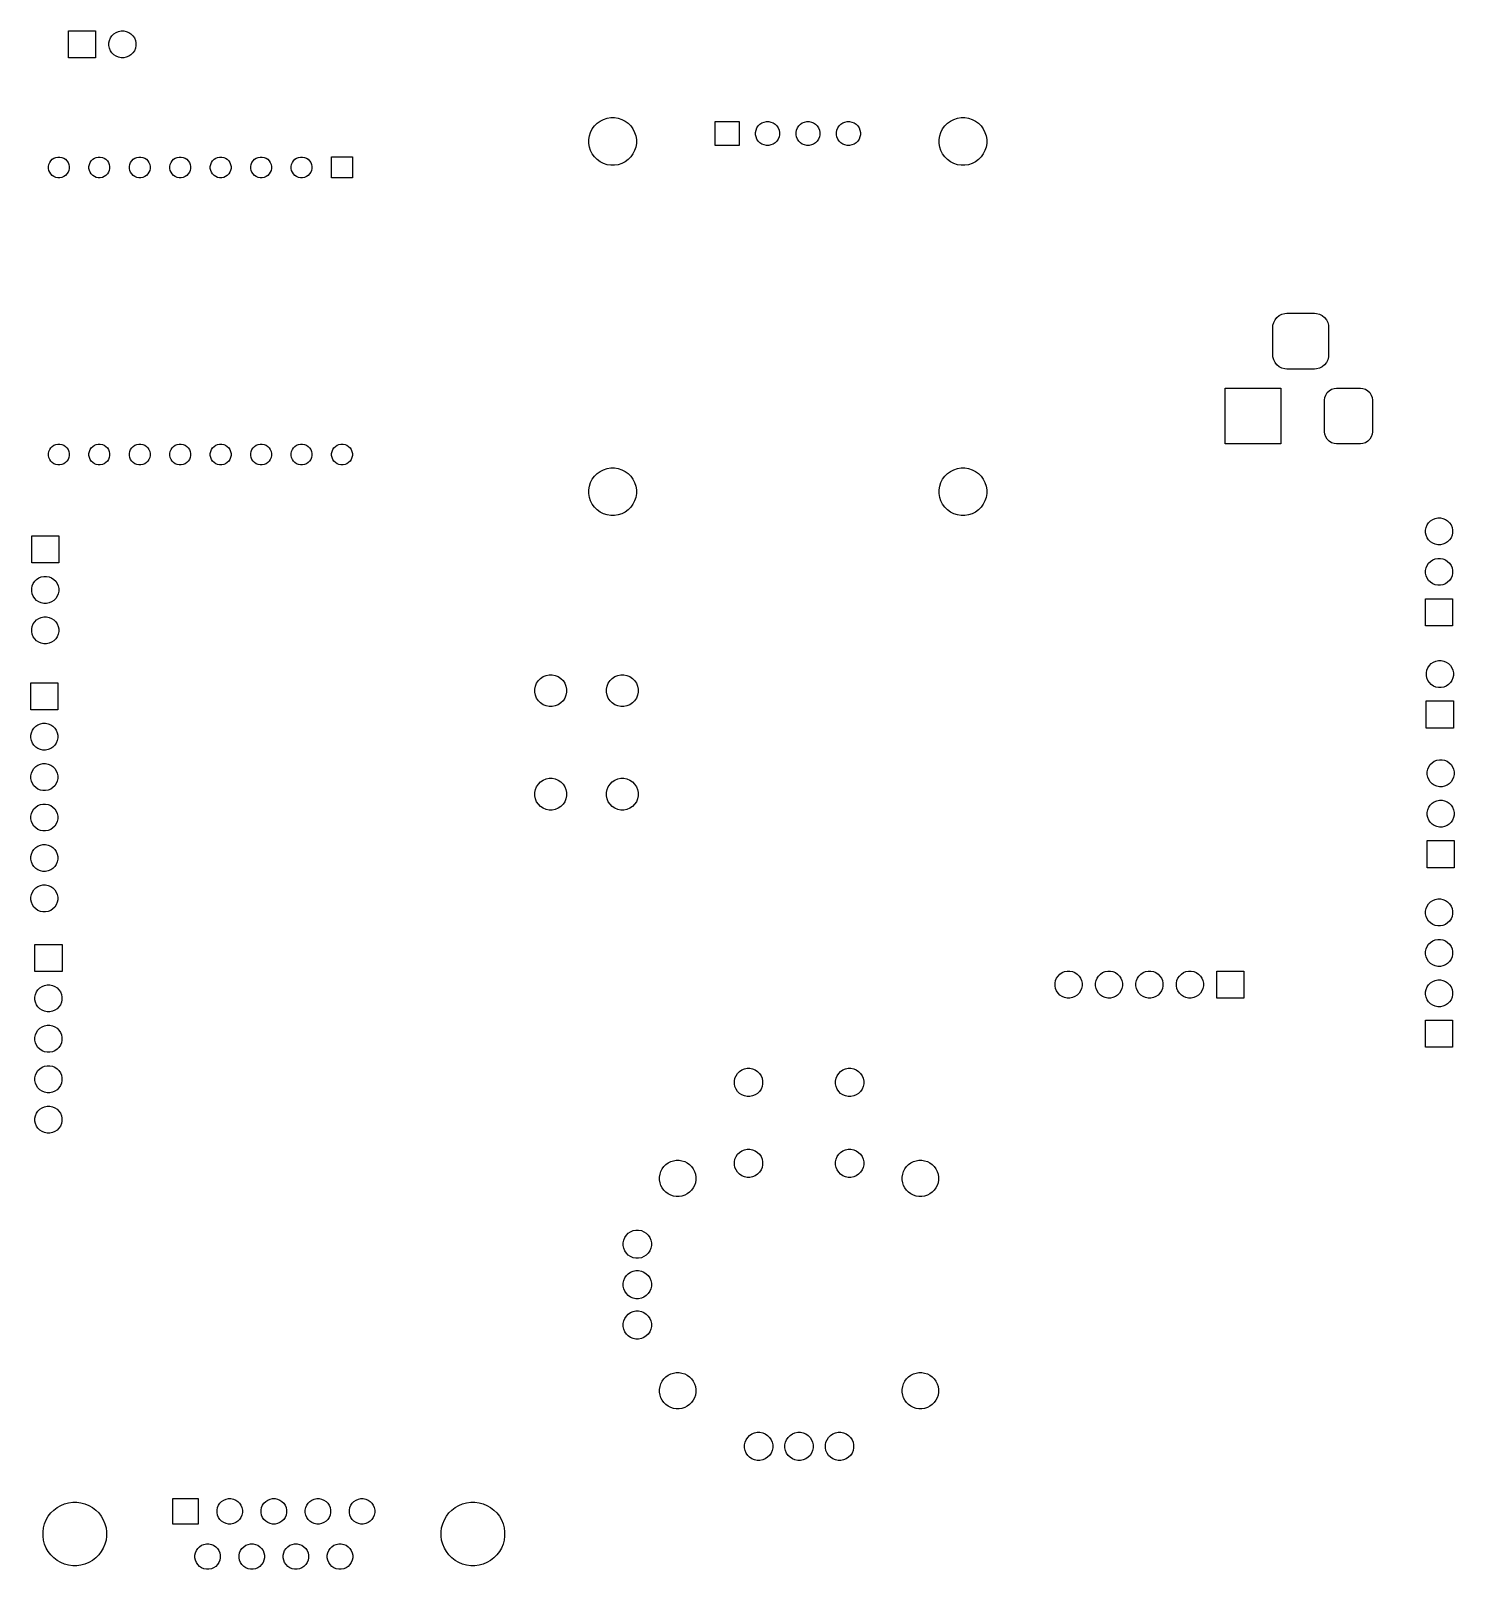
# Model space of a CAD drawing. Extents: x 4.16 to 7.68, y -4.79 to -0.99.
import ezdxf

# ---------------------------------------------------------------- set-up
doc = ezdxf.new("R2010")
doc.units = 0
doc.header["$MEASUREMENT"] = 0
doc.layers.add('BLACK', color=7, linetype='CONTINUOUS')

msp = doc.modelspace()

# ---------------------------------------------------------------- linework, layer by layer
at = {"layer": 'BLACK', "linetype": 'CONTINUOUS'}
for p, q in [((4.2553, -1.0525), (4.2553, -0.9856)), ((4.2553, -0.9856), (4.3223, -0.9856)), ((4.3223, -0.9856), (4.3223, -1.0525)), ((4.373, -0.9895), (4.3791, -0.987)), ((4.3791, -0.987), (4.3855, -0.9857)), ((4.3855, -0.9857), (4.3921, -0.9857)), ((4.3921, -0.9857), (4.3985, -0.987)), ((4.3985, -0.987), (4.4046, -0.9895)), ((4.3555, -1.0157), (4.3568, -1.0093)), ((4.3555, -1.0223), (4.3555, -1.0157)), ((4.3568, -1.0287), (4.3555, -1.0223)), ((4.3568, -1.0093), (4.3593, -1.0032)), ((4.3593, -1.0032), (4.3629, -0.9978)), ((4.3629, -0.9978), (4.3676, -0.9931)), ((4.3676, -0.9931), (4.373, -0.9895)), ((4.4046, -0.9895), (4.41, -0.9931)), ((4.41, -0.9931), (4.4147, -0.9978)), ((4.4147, -0.9978), (4.4183, -1.0032)), ((4.4183, -1.0032), (4.4208, -1.0093)), ((4.4208, -1.0093), (4.4221, -1.0157)), ((4.4221, -1.0223), (4.4208, -1.0287)), ((4.4221, -1.0157), (4.4221, -1.0223)), ((4.3223, -1.0525), (4.2553, -1.0525)), ((4.3593, -1.0348), (4.3568, -1.0287)), ((4.3629, -1.0402), (4.3593, -1.0348)), ((4.3676, -1.0449), (4.3629, -1.0402)), ((4.373, -1.0485), (4.3676, -1.0449)), ((4.3791, -1.051), (4.373, -1.0485)), ((4.3855, -1.0523), (4.3791, -1.051)), ((4.3921, -1.0523), (4.3855, -1.0523)), ((4.3985, -1.051), (4.3921, -1.0523)), ((4.4046, -1.0485), (4.3985, -1.051)), ((4.41, -1.0449), (4.4046, -1.0485)), ((4.4147, -1.0402), (4.41, -1.0449)), ((4.4183, -1.0348), (4.4147, -1.0402)), ((4.4208, -1.0287), (4.4183, -1.0348)), ((5.5557, -1.2209), (5.5623, -1.2144)), ((5.5623, -1.2144), (5.5698, -1.2089)), ((5.5698, -1.2089), (5.578, -1.2047)), ((5.578, -1.2047), (5.5869, -1.2019)), ((5.5869, -1.2019), (5.596, -1.2004)), ((5.596, -1.2004), (5.6053, -1.2004)), ((5.6053, -1.2004), (5.6144, -1.2019)), ((5.6144, -1.2019), (5.6232, -1.2047)), ((5.6232, -1.2047), (5.6315, -1.2089)), ((5.6315, -1.2089), (5.639, -1.2144)), ((5.639, -1.2144), (5.6456, -1.2209)), ((5.854, -1.2693), (5.854, -1.2099)), ((5.854, -1.2099), (5.9134, -1.2099)), ((5.9134, -1.2099), (5.9134, -1.2693)), ((5.9608, -1.2208), (5.9649, -1.2166)), ((5.9649, -1.2166), (5.9697, -1.2134)), ((5.9697, -1.2134), (5.9751, -1.2112)), ((5.9751, -1.2112), (5.9808, -1.21)), ((5.9808, -1.21), (5.9866, -1.21)), ((5.9866, -1.21), (5.9923, -1.2112)), ((5.9923, -1.2112), (5.9977, -1.2134)), ((5.9977, -1.2134), (6.0025, -1.2166)), ((6.0025, -1.2166), (6.0067, -1.2208)), ((6.0608, -1.2208), (6.0649, -1.2166)), ((6.0649, -1.2166), (6.0697, -1.2134)), ((6.0697, -1.2134), (6.0751, -1.2112)), ((6.0751, -1.2112), (6.0808, -1.21)), ((6.0808, -1.21), (6.0866, -1.21)), ((6.0866, -1.21), (6.0923, -1.2112)), ((6.0923, -1.2112), (6.0977, -1.2134)), ((6.0977, -1.2134), (6.1025, -1.2166)), ((6.1025, -1.2166), (6.1067, -1.2208)), ((6.1608, -1.2208), (6.1649, -1.2166)), ((6.1649, -1.2166), (6.1697, -1.2134)), ((6.1697, -1.2134), (6.1751, -1.2112)), ((6.1751, -1.2112), (6.1808, -1.21)), ((6.1808, -1.21), (6.1866, -1.21)), ((6.1866, -1.21), (6.1923, -1.2112)), ((6.1923, -1.2112), (6.1977, -1.2134)), ((6.1977, -1.2134), (6.2025, -1.2166)), ((6.2025, -1.2166), (6.2067, -1.2208)), ((6.4219, -1.2209), (6.4284, -1.2144)), ((6.4284, -1.2144), (6.4359, -1.2089)), ((6.4359, -1.2089), (6.4442, -1.2047)), ((6.4442, -1.2047), (6.453, -1.2019)), ((6.453, -1.2019), (6.4622, -1.2004)), ((6.4622, -1.2004), (6.4714, -1.2004)), ((6.4714, -1.2004), (6.4806, -1.2019)), ((6.4806, -1.2019), (6.4894, -1.2047)), ((6.4894, -1.2047), (6.4976, -1.2089)), ((6.4976, -1.2089), (6.5051, -1.2144)), ((6.5051, -1.2144), (6.5117, -1.2209)), ((5.5418, -1.2546), (5.5432, -1.2455)), ((5.5418, -1.2639), (5.5418, -1.2546)), ((5.5432, -1.2455), (5.5461, -1.2367)), ((5.5461, -1.2367), (5.5503, -1.2284)), ((5.5503, -1.2284), (5.5557, -1.2209)), ((5.6456, -1.2209), (5.651, -1.2284)), ((5.651, -1.2284), (5.6552, -1.2367)), ((5.6552, -1.2367), (5.6581, -1.2455)), ((5.6581, -1.2455), (5.6595, -1.2546)), ((5.6595, -1.2546), (5.6595, -1.2639)), ((5.9542, -1.2367), (5.9553, -1.231)), ((5.9542, -1.2425), (5.9542, -1.2367)), ((5.9553, -1.2482), (5.9542, -1.2425)), ((5.9553, -1.231), (5.9575, -1.2256)), ((5.9575, -1.2536), (5.9553, -1.2482)), ((5.9575, -1.2256), (5.9608, -1.2208)), ((5.9608, -1.2584), (5.9575, -1.2536)), ((6.0067, -1.2208), (6.0099, -1.2256)), ((6.0099, -1.2536), (6.0067, -1.2584)), ((6.0099, -1.2256), (6.0121, -1.231)), ((6.0121, -1.2482), (6.0099, -1.2536)), ((6.0121, -1.231), (6.0133, -1.2367)), ((6.0133, -1.2425), (6.0121, -1.2482)), ((6.0133, -1.2367), (6.0133, -1.2425)), ((6.0542, -1.2367), (6.0553, -1.231)), ((6.0542, -1.2425), (6.0542, -1.2367)), ((6.0553, -1.2482), (6.0542, -1.2425)), ((6.0553, -1.231), (6.0575, -1.2256)), ((6.0575, -1.2536), (6.0553, -1.2482)), ((6.0575, -1.2256), (6.0608, -1.2208)), ((6.0608, -1.2584), (6.0575, -1.2536)), ((6.1067, -1.2208), (6.1099, -1.2256)), ((6.1099, -1.2536), (6.1067, -1.2584)), ((6.1099, -1.2256), (6.1121, -1.231)), ((6.1121, -1.2482), (6.1099, -1.2536)), ((6.1121, -1.231), (6.1133, -1.2367)), ((6.1133, -1.2425), (6.1121, -1.2482)), ((6.1133, -1.2367), (6.1133, -1.2425)), ((6.1542, -1.2367), (6.1553, -1.231)), ((6.1542, -1.2425), (6.1542, -1.2367)), ((6.1553, -1.2482), (6.1542, -1.2425)), ((6.1553, -1.231), (6.1575, -1.2256)), ((6.1575, -1.2536), (6.1553, -1.2482)), ((6.1575, -1.2256), (6.1608, -1.2208)), ((6.1608, -1.2584), (6.1575, -1.2536)), ((6.2067, -1.2208), (6.2099, -1.2256)), ((6.2099, -1.2536), (6.2067, -1.2584)), ((6.2099, -1.2256), (6.2121, -1.231)), ((6.2121, -1.2482), (6.2099, -1.2536)), ((6.2121, -1.231), (6.2133, -1.2367)), ((6.2133, -1.2425), (6.2121, -1.2482)), ((6.2133, -1.2367), (6.2133, -1.2425)), ((6.4079, -1.2546), (6.4094, -1.2455)), ((6.4079, -1.2639), (6.4079, -1.2546)), ((6.4094, -1.2455), (6.4122, -1.2367)), ((6.4122, -1.2367), (6.4164, -1.2284)), ((6.4164, -1.2284), (6.4219, -1.2209)), ((6.5117, -1.2209), (6.5171, -1.2284)), ((6.5171, -1.2284), (6.5213, -1.2367)), ((6.5213, -1.2367), (6.5242, -1.2455)), ((6.5242, -1.2455), (6.5257, -1.2546)), ((6.5257, -1.2546), (6.5257, -1.2639)), ((5.5432, -1.2731), (5.5418, -1.2639)), ((5.5461, -1.2819), (5.5432, -1.2731)), ((5.5503, -1.2901), (5.5461, -1.2819)), ((5.5557, -1.2976), (5.5503, -1.2901)), ((5.651, -1.2901), (5.6456, -1.2976)), ((5.6552, -1.2819), (5.651, -1.2901)), ((5.6581, -1.2731), (5.6552, -1.2819)), ((5.6595, -1.2639), (5.6581, -1.2731)), ((5.9134, -1.2693), (5.854, -1.2693)), ((5.9649, -1.2625), (5.9608, -1.2584)), ((5.9697, -1.2658), (5.9649, -1.2625)), ((5.9751, -1.268), (5.9697, -1.2658)), ((5.9808, -1.2691), (5.9751, -1.268)), ((5.9866, -1.2691), (5.9808, -1.2691)), ((5.9923, -1.268), (5.9866, -1.2691)), ((5.9977, -1.2658), (5.9923, -1.268)), ((6.0025, -1.2625), (5.9977, -1.2658)), ((6.0067, -1.2584), (6.0025, -1.2625)), ((6.0649, -1.2625), (6.0608, -1.2584)), ((6.0697, -1.2658), (6.0649, -1.2625)), ((6.0751, -1.268), (6.0697, -1.2658)), ((6.0808, -1.2691), (6.0751, -1.268)), ((6.0866, -1.2691), (6.0808, -1.2691)), ((6.0923, -1.268), (6.0866, -1.2691)), ((6.0977, -1.2658), (6.0923, -1.268)), ((6.1025, -1.2625), (6.0977, -1.2658)), ((6.1067, -1.2584), (6.1025, -1.2625)), ((6.1649, -1.2625), (6.1608, -1.2584)), ((6.1697, -1.2658), (6.1649, -1.2625)), ((6.1751, -1.268), (6.1697, -1.2658)), ((6.1808, -1.2691), (6.1751, -1.268)), ((6.1866, -1.2691), (6.1808, -1.2691)), ((6.1923, -1.268), (6.1866, -1.2691)), ((6.1977, -1.2658), (6.1923, -1.268)), ((6.2025, -1.2625), (6.1977, -1.2658)), ((6.2067, -1.2584), (6.2025, -1.2625)), ((6.4094, -1.2731), (6.4079, -1.2639)), ((6.4122, -1.2819), (6.4094, -1.2731)), ((6.4164, -1.2901), (6.4122, -1.2819)), ((6.4219, -1.2976), (6.4164, -1.2901)), ((6.5171, -1.2901), (6.5117, -1.2976)), ((6.5213, -1.2819), (6.5171, -1.2901)), ((6.5242, -1.2731), (6.5213, -1.2819)), ((6.5257, -1.2639), (6.5242, -1.2731)), ((4.2061, -1.3208), (4.2071, -1.3159)), ((4.2061, -1.3259), (4.2061, -1.3208)), ((4.2071, -1.3308), (4.2061, -1.3259)), ((4.2071, -1.3159), (4.209, -1.3112)), ((4.209, -1.3355), (4.2071, -1.3308)), ((4.209, -1.3112), (4.2118, -1.307)), ((4.2118, -1.307), (4.2154, -1.3034)), ((4.2154, -1.3034), (4.2196, -1.3006)), ((4.2196, -1.3006), (4.2242, -1.2987)), ((4.2242, -1.2987), (4.2292, -1.2977)), ((4.2292, -1.2977), (4.2342, -1.2977)), ((4.2342, -1.2977), (4.2392, -1.2987)), ((4.2392, -1.2987), (4.2439, -1.3006)), ((4.2439, -1.3006), (4.2481, -1.3034)), ((4.2481, -1.3034), (4.2516, -1.307)), ((4.2516, -1.307), (4.2544, -1.3112)), ((4.2544, -1.3112), (4.2564, -1.3159)), ((4.2564, -1.3308), (4.2544, -1.3355)), ((4.2564, -1.3159), (4.2573, -1.3208)), ((4.2573, -1.3259), (4.2564, -1.3308)), ((4.2573, -1.3208), (4.2573, -1.3259)), ((4.3061, -1.3208), (4.3071, -1.3159)), ((4.3061, -1.3259), (4.3061, -1.3208)), ((4.3071, -1.3308), (4.3061, -1.3259)), ((4.3071, -1.3159), (4.309, -1.3112)), ((4.309, -1.3355), (4.3071, -1.3308)), ((4.309, -1.3112), (4.3118, -1.307)), ((4.3118, -1.307), (4.3154, -1.3034)), ((4.3154, -1.3034), (4.3196, -1.3006)), ((4.3196, -1.3006), (4.3242, -1.2987)), ((4.3242, -1.2987), (4.3292, -1.2977)), ((4.3292, -1.2977), (4.3342, -1.2977)), ((4.3342, -1.2977), (4.3392, -1.2987)), ((4.3392, -1.2987), (4.3439, -1.3006)), ((4.3439, -1.3006), (4.3481, -1.3034)), ((4.3481, -1.3034), (4.3516, -1.307)), ((4.3516, -1.307), (4.3544, -1.3112)), ((4.3544, -1.3112), (4.3564, -1.3159)), ((4.3564, -1.3308), (4.3544, -1.3355)), ((4.3564, -1.3159), (4.3573, -1.3208)), ((4.3573, -1.3259), (4.3564, -1.3308)), ((4.3573, -1.3208), (4.3573, -1.3259)), ((4.4061, -1.3208), (4.4071, -1.3159)), ((4.4061, -1.3259), (4.4061, -1.3208)), ((4.4071, -1.3308), (4.4061, -1.3259)), ((4.4071, -1.3159), (4.409, -1.3112)), ((4.409, -1.3355), (4.4071, -1.3308)), ((4.409, -1.3112), (4.4118, -1.307)), ((4.4118, -1.307), (4.4154, -1.3034)), ((4.4154, -1.3034), (4.4196, -1.3006)), ((4.4196, -1.3006), (4.4242, -1.2987)), ((4.4242, -1.2987), (4.4292, -1.2977)), ((4.4292, -1.2977), (4.4342, -1.2977)), ((4.4342, -1.2977), (4.4392, -1.2987)), ((4.4392, -1.2987), (4.4439, -1.3006)), ((4.4439, -1.3006), (4.4481, -1.3034)), ((4.4481, -1.3034), (4.4516, -1.307)), ((4.4516, -1.307), (4.4544, -1.3112)), ((4.4544, -1.3112), (4.4564, -1.3159)), ((4.4564, -1.3308), (4.4544, -1.3355)), ((4.4564, -1.3159), (4.4573, -1.3208)), ((4.4573, -1.3259), (4.4564, -1.3308)), ((4.4573, -1.3208), (4.4573, -1.3259)), ((4.5061, -1.3208), (4.5071, -1.3159)), ((4.5061, -1.3259), (4.5061, -1.3208)), ((4.5071, -1.3308), (4.5061, -1.3259)), ((4.5071, -1.3159), (4.509, -1.3112)), ((4.509, -1.3355), (4.5071, -1.3308)), ((4.509, -1.3112), (4.5118, -1.307)), ((4.5118, -1.307), (4.5154, -1.3034)), ((4.5154, -1.3034), (4.5196, -1.3006)), ((4.5196, -1.3006), (4.5242, -1.2987)), ((4.5242, -1.2987), (4.5292, -1.2977)), ((4.5292, -1.2977), (4.5342, -1.2977)), ((4.5342, -1.2977), (4.5392, -1.2987)), ((4.5392, -1.2987), (4.5439, -1.3006)), ((4.5439, -1.3006), (4.5481, -1.3034)), ((4.5481, -1.3034), (4.5516, -1.307)), ((4.5516, -1.307), (4.5544, -1.3112)), ((4.5544, -1.3112), (4.5564, -1.3159)), ((4.5564, -1.3308), (4.5544, -1.3355)), ((4.5564, -1.3159), (4.5573, -1.3208)), ((4.5573, -1.3259), (4.5564, -1.3308)), ((4.5573, -1.3208), (4.5573, -1.3259)), ((4.6061, -1.3208), (4.6071, -1.3159)), ((4.6061, -1.3259), (4.6061, -1.3208)), ((4.6071, -1.3308), (4.6061, -1.3259)), ((4.6071, -1.3159), (4.609, -1.3112)), ((4.609, -1.3355), (4.6071, -1.3308)), ((4.609, -1.3112), (4.6118, -1.307)), ((4.6118, -1.307), (4.6154, -1.3034)), ((4.6154, -1.3034), (4.6196, -1.3006)), ((4.6196, -1.3006), (4.6242, -1.2987)), ((4.6242, -1.2987), (4.6292, -1.2977)), ((4.6292, -1.2977), (4.6342, -1.2977)), ((4.6342, -1.2977), (4.6392, -1.2987)), ((4.6392, -1.2987), (4.6439, -1.3006)), ((4.6439, -1.3006), (4.6481, -1.3034)), ((4.6481, -1.3034), (4.6516, -1.307)), ((4.6516, -1.307), (4.6544, -1.3112)), ((4.6544, -1.3112), (4.6564, -1.3159)), ((4.6564, -1.3308), (4.6544, -1.3355)), ((4.6564, -1.3159), (4.6573, -1.3208)), ((4.6573, -1.3259), (4.6564, -1.3308)), ((4.6573, -1.3208), (4.6573, -1.3259)), ((4.7061, -1.3208), (4.7071, -1.3159)), ((4.7061, -1.3259), (4.7061, -1.3208)), ((4.7071, -1.3308), (4.7061, -1.3259)), ((4.7071, -1.3159), (4.709, -1.3112)), ((4.709, -1.3355), (4.7071, -1.3308)), ((4.709, -1.3112), (4.7118, -1.307)), ((4.7118, -1.307), (4.7154, -1.3034)), ((4.7154, -1.3034), (4.7196, -1.3006)), ((4.7196, -1.3006), (4.7242, -1.2987)), ((4.7242, -1.2987), (4.7292, -1.2977)), ((4.7292, -1.2977), (4.7342, -1.2977)), ((4.7342, -1.2977), (4.7392, -1.2987)), ((4.7392, -1.2987), (4.7439, -1.3006)), ((4.7439, -1.3006), (4.7481, -1.3034)), ((4.7481, -1.3034), (4.7516, -1.307)), ((4.7516, -1.307), (4.7544, -1.3112)), ((4.7544, -1.3112), (4.7564, -1.3159)), ((4.7564, -1.3308), (4.7544, -1.3355)), ((4.7564, -1.3159), (4.7573, -1.3208)), ((4.7573, -1.3259), (4.7564, -1.3308)), ((4.7573, -1.3208), (4.7573, -1.3259)), ((4.8061, -1.3208), (4.8071, -1.3159)), ((4.8061, -1.3259), (4.8061, -1.3208)), ((4.8071, -1.3308), (4.8061, -1.3259)), ((4.8071, -1.3159), (4.809, -1.3112)), ((4.809, -1.3355), (4.8071, -1.3308)), ((4.809, -1.3112), (4.8118, -1.307)), ((4.8118, -1.307), (4.8154, -1.3034)), ((4.8154, -1.3034), (4.8196, -1.3006)), ((4.8196, -1.3006), (4.8242, -1.2987)), ((4.8242, -1.2987), (4.8292, -1.2977)), ((4.8292, -1.2977), (4.8342, -1.2977)), ((4.8342, -1.2977), (4.8392, -1.2987)), ((4.8392, -1.2987), (4.8439, -1.3006)), ((4.8439, -1.3006), (4.8481, -1.3034)), ((4.8481, -1.3034), (4.8516, -1.307)), ((4.8516, -1.307), (4.8544, -1.3112)), ((4.8544, -1.3112), (4.8564, -1.3159)), ((4.8564, -1.3308), (4.8544, -1.3355)), ((4.8564, -1.3159), (4.8573, -1.3208)), ((4.8573, -1.3259), (4.8564, -1.3308)), ((4.8573, -1.3208), (4.8573, -1.3259)), ((4.906, -1.3491), (4.906, -1.2976)), ((4.906, -1.2976), (4.9575, -1.2976)), ((4.9575, -1.2976), (4.9575, -1.3491)), ((5.5623, -1.3042), (5.5557, -1.2976)), ((5.5698, -1.3096), (5.5623, -1.3042)), ((5.578, -1.3138), (5.5698, -1.3096)), ((5.5869, -1.3167), (5.578, -1.3138)), ((5.596, -1.3181), (5.5869, -1.3167)), ((5.6053, -1.3181), (5.596, -1.3181)), ((5.6144, -1.3167), (5.6053, -1.3181)), ((5.6232, -1.3138), (5.6144, -1.3167)), ((5.6315, -1.3096), (5.6232, -1.3138)), ((5.639, -1.3042), (5.6315, -1.3096)), ((5.6456, -1.2976), (5.639, -1.3042)), ((6.4284, -1.3042), (6.4219, -1.2976)), ((6.4359, -1.3096), (6.4284, -1.3042)), ((6.4442, -1.3138), (6.4359, -1.3096)), ((6.453, -1.3167), (6.4442, -1.3138)), ((6.4622, -1.3181), (6.453, -1.3167)), ((6.4714, -1.3181), (6.4622, -1.3181)), ((6.4806, -1.3167), (6.4714, -1.3181)), ((6.4894, -1.3138), (6.4806, -1.3167)), ((6.4976, -1.3096), (6.4894, -1.3138)), ((6.5051, -1.3042), (6.4976, -1.3096)), ((6.5117, -1.2976), (6.5051, -1.3042)), ((4.2118, -1.3397), (4.209, -1.3355)), ((4.2154, -1.3432), (4.2118, -1.3397)), ((4.2196, -1.3461), (4.2154, -1.3432)), ((4.2242, -1.348), (4.2196, -1.3461)), ((4.2292, -1.349), (4.2242, -1.348)), ((4.2342, -1.349), (4.2292, -1.349)), ((4.2392, -1.348), (4.2342, -1.349)), ((4.2439, -1.3461), (4.2392, -1.348)), ((4.2481, -1.3432), (4.2439, -1.3461)), ((4.2516, -1.3397), (4.2481, -1.3432)), ((4.2544, -1.3355), (4.2516, -1.3397)), ((4.3118, -1.3397), (4.309, -1.3355)), ((4.3154, -1.3432), (4.3118, -1.3397)), ((4.3196, -1.3461), (4.3154, -1.3432)), ((4.3242, -1.348), (4.3196, -1.3461)), ((4.3292, -1.349), (4.3242, -1.348)), ((4.3342, -1.349), (4.3292, -1.349)), ((4.3392, -1.348), (4.3342, -1.349)), ((4.3439, -1.3461), (4.3392, -1.348)), ((4.3481, -1.3432), (4.3439, -1.3461)), ((4.3516, -1.3397), (4.3481, -1.3432)), ((4.3544, -1.3355), (4.3516, -1.3397)), ((4.4118, -1.3397), (4.409, -1.3355)), ((4.4154, -1.3432), (4.4118, -1.3397)), ((4.4196, -1.3461), (4.4154, -1.3432)), ((4.4242, -1.348), (4.4196, -1.3461)), ((4.4292, -1.349), (4.4242, -1.348)), ((4.4342, -1.349), (4.4292, -1.349)), ((4.4392, -1.348), (4.4342, -1.349)), ((4.4439, -1.3461), (4.4392, -1.348)), ((4.4481, -1.3432), (4.4439, -1.3461)), ((4.4516, -1.3397), (4.4481, -1.3432)), ((4.4544, -1.3355), (4.4516, -1.3397)), ((4.5118, -1.3397), (4.509, -1.3355)), ((4.5154, -1.3432), (4.5118, -1.3397)), ((4.5196, -1.3461), (4.5154, -1.3432)), ((4.5242, -1.348), (4.5196, -1.3461)), ((4.5292, -1.349), (4.5242, -1.348)), ((4.5342, -1.349), (4.5292, -1.349)), ((4.5392, -1.348), (4.5342, -1.349)), ((4.5439, -1.3461), (4.5392, -1.348)), ((4.5481, -1.3432), (4.5439, -1.3461)), ((4.5516, -1.3397), (4.5481, -1.3432)), ((4.5544, -1.3355), (4.5516, -1.3397)), ((4.6118, -1.3397), (4.609, -1.3355)), ((4.6154, -1.3432), (4.6118, -1.3397)), ((4.6196, -1.3461), (4.6154, -1.3432)), ((4.6242, -1.348), (4.6196, -1.3461)), ((4.6292, -1.349), (4.6242, -1.348)), ((4.6342, -1.349), (4.6292, -1.349)), ((4.6392, -1.348), (4.6342, -1.349)), ((4.6439, -1.3461), (4.6392, -1.348)), ((4.6481, -1.3432), (4.6439, -1.3461)), ((4.6516, -1.3397), (4.6481, -1.3432)), ((4.6544, -1.3355), (4.6516, -1.3397)), ((4.7118, -1.3397), (4.709, -1.3355)), ((4.7154, -1.3432), (4.7118, -1.3397)), ((4.7196, -1.3461), (4.7154, -1.3432)), ((4.7242, -1.348), (4.7196, -1.3461)), ((4.7292, -1.349), (4.7242, -1.348)), ((4.7342, -1.349), (4.7292, -1.349)), ((4.7392, -1.348), (4.7342, -1.349)), ((4.7439, -1.3461), (4.7392, -1.348)), ((4.7481, -1.3432), (4.7439, -1.3461)), ((4.7516, -1.3397), (4.7481, -1.3432)), ((4.7544, -1.3355), (4.7516, -1.3397)), ((4.8118, -1.3397), (4.809, -1.3355)), ((4.8154, -1.3432), (4.8118, -1.3397)), ((4.8196, -1.3461), (4.8154, -1.3432)), ((4.8242, -1.348), (4.8196, -1.3461)), ((4.8292, -1.349), (4.8242, -1.348)), ((4.8342, -1.349), (4.8292, -1.349)), ((4.8392, -1.348), (4.8342, -1.349)), ((4.8439, -1.3461), (4.8392, -1.348)), ((4.8481, -1.3432), (4.8439, -1.3461)), ((4.8516, -1.3397), (4.8481, -1.3432)), ((4.8544, -1.3355), (4.8516, -1.3397)), ((4.9575, -1.3491), (4.906, -1.3491)), ((7.2333, -1.7139), (7.2351, -1.7066)), ((7.2351, -1.7066), (7.2384, -1.7)), ((7.2384, -1.7), (7.2431, -1.6942)), ((7.2431, -1.6942), (7.2489, -1.6895)), ((7.2489, -1.6895), (7.2556, -1.6862)), ((7.2556, -1.6862), (7.2628, -1.6844)), ((7.2628, -1.6844), (7.2674, -1.6841)), ((7.2674, -1.6841), (7.3363, -1.6841)), ((7.3363, -1.6841), (7.341, -1.6844)), ((7.341, -1.6844), (7.3482, -1.6862)), ((7.3482, -1.6862), (7.3549, -1.6895)), ((7.3549, -1.6895), (7.3607, -1.6942)), ((7.3607, -1.6942), (7.3654, -1.7)), ((7.3654, -1.7), (7.3687, -1.7066)), ((7.3687, -1.7066), (7.3705, -1.7139)), ((7.233, -1.7185), (7.2333, -1.7139)), ((7.233, -1.7874), (7.233, -1.7185)), ((7.3705, -1.7139), (7.3708, -1.7185)), ((7.3708, -1.7185), (7.3708, -1.7874)), ((7.2333, -1.7921), (7.233, -1.7874)), ((7.3708, -1.7874), (7.3705, -1.7921)), ((7.2351, -1.7993), (7.2333, -1.7921)), ((7.2384, -1.806), (7.2351, -1.7993)), ((7.2431, -1.8118), (7.2384, -1.806)), ((7.2489, -1.8164), (7.2431, -1.8118)), ((7.2556, -1.8197), (7.2489, -1.8164)), ((7.2628, -1.8215), (7.2556, -1.8197)), ((7.2674, -1.8219), (7.2628, -1.8215)), ((7.3363, -1.8219), (7.2674, -1.8219)), ((7.341, -1.8215), (7.3363, -1.8219)), ((7.3482, -1.8197), (7.341, -1.8215)), ((7.3549, -1.8164), (7.3482, -1.8197)), ((7.3607, -1.8118), (7.3549, -1.8164)), ((7.3654, -1.806), (7.3607, -1.8118)), ((7.3687, -1.7993), (7.3654, -1.806)), ((7.3705, -1.7921), (7.3687, -1.7993)), ((7.1149, -2.0069), (7.1149, -1.8691)), ((7.1149, -1.8691), (7.2527, -1.8691)), ((7.2527, -1.8691), (7.2527, -2.0069)), ((7.3609, -1.8986), (7.3616, -1.8927)), ((7.3609, -1.9774), (7.3609, -1.8986)), ((7.3616, -1.8927), (7.3637, -1.8862)), ((7.3637, -1.8862), (7.3673, -1.8803)), ((7.3673, -1.8803), (7.3722, -1.8755)), ((7.3722, -1.8755), (7.378, -1.8719)), ((7.378, -1.8719), (7.3845, -1.8697)), ((7.3845, -1.8697), (7.3905, -1.8691)), ((7.3905, -1.8691), (7.4495, -1.8691)), ((7.4495, -1.8691), (7.4555, -1.8697)), ((7.4555, -1.8697), (7.462, -1.8719)), ((7.462, -1.8719), (7.4678, -1.8755)), ((7.4678, -1.8755), (7.4727, -1.8803)), ((7.4727, -1.8803), (7.4763, -1.8862)), ((7.4763, -1.8862), (7.4784, -1.8927)), ((7.4784, -1.8927), (7.4791, -1.8986)), ((7.4791, -1.8986), (7.4791, -1.9774)), ((7.3616, -1.9833), (7.3609, -1.9774)), ((7.4791, -1.9774), (7.4784, -1.9833)), ((4.2118, -2.017), (4.2154, -2.0134)), ((4.2154, -2.0134), (4.2196, -2.0106)), ((4.2196, -2.0106), (4.2242, -2.0087)), ((4.2242, -2.0087), (4.2292, -2.0077)), ((4.2292, -2.0077), (4.2342, -2.0077)), ((4.2342, -2.0077), (4.2392, -2.0087)), ((4.2392, -2.0087), (4.2439, -2.0106)), ((4.2439, -2.0106), (4.2481, -2.0134)), ((4.2481, -2.0134), (4.2516, -2.017)), ((4.3118, -2.017), (4.3154, -2.0134)), ((4.3154, -2.0134), (4.3196, -2.0106)), ((4.3196, -2.0106), (4.3242, -2.0087)), ((4.3242, -2.0087), (4.3292, -2.0077)), ((4.3292, -2.0077), (4.3342, -2.0077)), ((4.3342, -2.0077), (4.3392, -2.0087)), ((4.3392, -2.0087), (4.3439, -2.0106)), ((4.3439, -2.0106), (4.3481, -2.0134)), ((4.3481, -2.0134), (4.3516, -2.017)), ((4.4118, -2.017), (4.4154, -2.0134)), ((4.4154, -2.0134), (4.4196, -2.0106)), ((4.4196, -2.0106), (4.4242, -2.0087)), ((4.4242, -2.0087), (4.4292, -2.0077)), ((4.4292, -2.0077), (4.4342, -2.0077)), ((4.4342, -2.0077), (4.4392, -2.0087)), ((4.4392, -2.0087), (4.4439, -2.0106)), ((4.4439, -2.0106), (4.4481, -2.0134)), ((4.4481, -2.0134), (4.4516, -2.017)), ((4.5118, -2.017), (4.5154, -2.0134)), ((4.5154, -2.0134), (4.5196, -2.0106)), ((4.5196, -2.0106), (4.5242, -2.0087)), ((4.5242, -2.0087), (4.5292, -2.0077)), ((4.5292, -2.0077), (4.5342, -2.0077)), ((4.5342, -2.0077), (4.5392, -2.0087)), ((4.5392, -2.0087), (4.5439, -2.0106)), ((4.5439, -2.0106), (4.5481, -2.0134)), ((4.5481, -2.0134), (4.5516, -2.017)), ((4.6118, -2.017), (4.6154, -2.0134)), ((4.6154, -2.0134), (4.6196, -2.0106)), ((4.6196, -2.0106), (4.6242, -2.0087)), ((4.6242, -2.0087), (4.6292, -2.0077)), ((4.6292, -2.0077), (4.6342, -2.0077)), ((4.6342, -2.0077), (4.6392, -2.0087)), ((4.6392, -2.0087), (4.6439, -2.0106)), ((4.6439, -2.0106), (4.6481, -2.0134)), ((4.6481, -2.0134), (4.6516, -2.017)), ((4.7118, -2.017), (4.7154, -2.0134)), ((4.7154, -2.0134), (4.7196, -2.0106)), ((4.7196, -2.0106), (4.7242, -2.0087)), ((4.7242, -2.0087), (4.7292, -2.0077)), ((4.7292, -2.0077), (4.7342, -2.0077)), ((4.7342, -2.0077), (4.7392, -2.0087)), ((4.7392, -2.0087), (4.7439, -2.0106)), ((4.7439, -2.0106), (4.7481, -2.0134)), ((4.7481, -2.0134), (4.7516, -2.017)), ((4.8118, -2.017), (4.8154, -2.0134)), ((4.8154, -2.0134), (4.8196, -2.0106)), ((4.8196, -2.0106), (4.8242, -2.0087)), ((4.8242, -2.0087), (4.8292, -2.0077)), ((4.8292, -2.0077), (4.8342, -2.0077)), ((4.8342, -2.0077), (4.8392, -2.0087)), ((4.8392, -2.0087), (4.8439, -2.0106)), ((4.8439, -2.0106), (4.8481, -2.0134)), ((4.8481, -2.0134), (4.8516, -2.017)), ((4.9118, -2.017), (4.9154, -2.0134)), ((4.9154, -2.0134), (4.9196, -2.0106)), ((4.9196, -2.0106), (4.9242, -2.0087)), ((4.9242, -2.0087), (4.9292, -2.0077)), ((4.9292, -2.0077), (4.9342, -2.0077)), ((4.9342, -2.0077), (4.9392, -2.0087)), ((4.9392, -2.0087), (4.9439, -2.0106)), ((4.9439, -2.0106), (4.9481, -2.0134)), ((4.9481, -2.0134), (4.9516, -2.017)), ((7.2527, -2.0069), (7.1149, -2.0069)), ((7.3637, -1.9898), (7.3616, -1.9833)), ((7.3673, -1.9957), (7.3637, -1.9898)), ((7.3722, -2.0005), (7.3673, -1.9957)), ((7.378, -2.0041), (7.3722, -2.0005)), ((7.3845, -2.0063), (7.378, -2.0041)), ((7.3905, -2.0069), (7.3845, -2.0063)), ((7.4495, -2.0069), (7.3905, -2.0069)), ((7.4555, -2.0063), (7.4495, -2.0069)), ((7.462, -2.0041), (7.4555, -2.0063)), ((7.4678, -2.0005), (7.462, -2.0041)), ((7.4727, -1.9957), (7.4678, -2.0005)), ((7.4763, -1.9898), (7.4727, -1.9957)), ((7.4784, -1.9833), (7.4763, -1.9898)), ((4.2061, -2.0308), (4.2071, -2.0259)), ((4.2061, -2.0359), (4.2061, -2.0308)), ((4.2071, -2.0408), (4.2061, -2.0359)), ((4.2071, -2.0259), (4.209, -2.0212)), ((4.209, -2.0455), (4.2071, -2.0408)), ((4.209, -2.0212), (4.2118, -2.017)), ((4.2118, -2.0497), (4.209, -2.0455)), ((4.2154, -2.0532), (4.2118, -2.0497)), ((4.2196, -2.0561), (4.2154, -2.0532)), ((4.2481, -2.0532), (4.2439, -2.0561)), ((4.2516, -2.0497), (4.2481, -2.0532)), ((4.2516, -2.017), (4.2544, -2.0212)), ((4.2544, -2.0455), (4.2516, -2.0497)), ((4.2544, -2.0212), (4.2564, -2.0259)), ((4.2564, -2.0408), (4.2544, -2.0455)), ((4.2564, -2.0259), (4.2573, -2.0308)), ((4.2573, -2.0359), (4.2564, -2.0408)), ((4.2573, -2.0308), (4.2573, -2.0359)), ((4.3061, -2.0308), (4.3071, -2.0259)), ((4.3061, -2.0359), (4.3061, -2.0308)), ((4.3071, -2.0408), (4.3061, -2.0359)), ((4.3071, -2.0259), (4.309, -2.0212)), ((4.309, -2.0455), (4.3071, -2.0408)), ((4.309, -2.0212), (4.3118, -2.017)), ((4.3118, -2.0497), (4.309, -2.0455)), ((4.3154, -2.0532), (4.3118, -2.0497)), ((4.3196, -2.0561), (4.3154, -2.0532)), ((4.3481, -2.0532), (4.3439, -2.0561)), ((4.3516, -2.0497), (4.3481, -2.0532)), ((4.3516, -2.017), (4.3544, -2.0212)), ((4.3544, -2.0455), (4.3516, -2.0497)), ((4.3544, -2.0212), (4.3564, -2.0259)), ((4.3564, -2.0408), (4.3544, -2.0455)), ((4.3564, -2.0259), (4.3573, -2.0308)), ((4.3573, -2.0359), (4.3564, -2.0408)), ((4.3573, -2.0308), (4.3573, -2.0359)), ((4.4061, -2.0308), (4.4071, -2.0259)), ((4.4061, -2.0359), (4.4061, -2.0308)), ((4.4071, -2.0408), (4.4061, -2.0359)), ((4.4071, -2.0259), (4.409, -2.0212)), ((4.409, -2.0455), (4.4071, -2.0408)), ((4.409, -2.0212), (4.4118, -2.017)), ((4.4118, -2.0497), (4.409, -2.0455)), ((4.4154, -2.0532), (4.4118, -2.0497)), ((4.4196, -2.0561), (4.4154, -2.0532)), ((4.4481, -2.0532), (4.4439, -2.0561)), ((4.4516, -2.0497), (4.4481, -2.0532)), ((4.4516, -2.017), (4.4544, -2.0212)), ((4.4544, -2.0455), (4.4516, -2.0497)), ((4.4544, -2.0212), (4.4564, -2.0259)), ((4.4564, -2.0408), (4.4544, -2.0455)), ((4.4564, -2.0259), (4.4573, -2.0308)), ((4.4573, -2.0359), (4.4564, -2.0408)), ((4.4573, -2.0308), (4.4573, -2.0359)), ((4.5061, -2.0308), (4.5071, -2.0259)), ((4.5061, -2.0359), (4.5061, -2.0308)), ((4.5071, -2.0408), (4.5061, -2.0359)), ((4.5071, -2.0259), (4.509, -2.0212)), ((4.509, -2.0455), (4.5071, -2.0408)), ((4.509, -2.0212), (4.5118, -2.017)), ((4.5118, -2.0497), (4.509, -2.0455)), ((4.5154, -2.0532), (4.5118, -2.0497)), ((4.5196, -2.0561), (4.5154, -2.0532)), ((4.5481, -2.0532), (4.5439, -2.0561)), ((4.5516, -2.0497), (4.5481, -2.0532)), ((4.5516, -2.017), (4.5544, -2.0212)), ((4.5544, -2.0455), (4.5516, -2.0497)), ((4.5544, -2.0212), (4.5564, -2.0259)), ((4.5564, -2.0408), (4.5544, -2.0455)), ((4.5564, -2.0259), (4.5573, -2.0308)), ((4.5573, -2.0359), (4.5564, -2.0408)), ((4.5573, -2.0308), (4.5573, -2.0359)), ((4.6061, -2.0308), (4.6071, -2.0259)), ((4.6061, -2.0359), (4.6061, -2.0308)), ((4.6071, -2.0408), (4.6061, -2.0359)), ((4.6071, -2.0259), (4.609, -2.0212)), ((4.609, -2.0455), (4.6071, -2.0408)), ((4.609, -2.0212), (4.6118, -2.017)), ((4.6118, -2.0497), (4.609, -2.0455)), ((4.6154, -2.0532), (4.6118, -2.0497)), ((4.6196, -2.0561), (4.6154, -2.0532)), ((4.6481, -2.0532), (4.6439, -2.0561)), ((4.6516, -2.0497), (4.6481, -2.0532)), ((4.6516, -2.017), (4.6544, -2.0212)), ((4.6544, -2.0455), (4.6516, -2.0497)), ((4.6544, -2.0212), (4.6564, -2.0259)), ((4.6564, -2.0408), (4.6544, -2.0455)), ((4.6564, -2.0259), (4.6573, -2.0308)), ((4.6573, -2.0359), (4.6564, -2.0408)), ((4.6573, -2.0308), (4.6573, -2.0359)), ((4.7061, -2.0308), (4.7071, -2.0259)), ((4.7061, -2.0359), (4.7061, -2.0308)), ((4.7071, -2.0408), (4.7061, -2.0359)), ((4.7071, -2.0259), (4.709, -2.0212)), ((4.709, -2.0455), (4.7071, -2.0408)), ((4.709, -2.0212), (4.7118, -2.017)), ((4.7118, -2.0497), (4.709, -2.0455)), ((4.7154, -2.0532), (4.7118, -2.0497)), ((4.7196, -2.0561), (4.7154, -2.0532)), ((4.7481, -2.0532), (4.7439, -2.0561)), ((4.7516, -2.0497), (4.7481, -2.0532)), ((4.7516, -2.017), (4.7544, -2.0212)), ((4.7544, -2.0455), (4.7516, -2.0497)), ((4.7544, -2.0212), (4.7564, -2.0259)), ((4.7564, -2.0408), (4.7544, -2.0455)), ((4.7564, -2.0259), (4.7573, -2.0308)), ((4.7573, -2.0359), (4.7564, -2.0408)), ((4.7573, -2.0308), (4.7573, -2.0359)), ((4.8061, -2.0308), (4.8071, -2.0259)), ((4.8061, -2.0359), (4.8061, -2.0308)), ((4.8071, -2.0408), (4.8061, -2.0359)), ((4.8071, -2.0259), (4.809, -2.0212)), ((4.809, -2.0455), (4.8071, -2.0408)), ((4.809, -2.0212), (4.8118, -2.017)), ((4.8118, -2.0497), (4.809, -2.0455)), ((4.8154, -2.0532), (4.8118, -2.0497)), ((4.8196, -2.0561), (4.8154, -2.0532)), ((4.8481, -2.0532), (4.8439, -2.0561)), ((4.8516, -2.0497), (4.8481, -2.0532)), ((4.8516, -2.017), (4.8544, -2.0212)), ((4.8544, -2.0455), (4.8516, -2.0497)), ((4.8544, -2.0212), (4.8564, -2.0259)), ((4.8564, -2.0408), (4.8544, -2.0455)), ((4.8564, -2.0259), (4.8573, -2.0308)), ((4.8573, -2.0359), (4.8564, -2.0408)), ((4.8573, -2.0308), (4.8573, -2.0359)), ((4.9061, -2.0308), (4.9071, -2.0259)), ((4.9061, -2.0359), (4.9061, -2.0308)), ((4.9071, -2.0408), (4.9061, -2.0359)), ((4.9071, -2.0259), (4.909, -2.0212)), ((4.909, -2.0455), (4.9071, -2.0408)), ((4.909, -2.0212), (4.9118, -2.017)), ((4.9118, -2.0497), (4.909, -2.0455)), ((4.9154, -2.0532), (4.9118, -2.0497)), ((4.9196, -2.0561), (4.9154, -2.0532)), ((4.9481, -2.0532), (4.9439, -2.0561)), ((4.9516, -2.0497), (4.9481, -2.0532)), ((4.9516, -2.017), (4.9544, -2.0212)), ((4.9544, -2.0455), (4.9516, -2.0497)), ((4.9544, -2.0212), (4.9564, -2.0259)), ((4.9564, -2.0408), (4.9544, -2.0455)), ((4.9564, -2.0259), (4.9573, -2.0308)), ((4.9573, -2.0359), (4.9564, -2.0408)), ((4.9573, -2.0308), (4.9573, -2.0359)), ((4.2242, -2.058), (4.2196, -2.0561)), ((4.2292, -2.059), (4.2242, -2.058)), ((4.2342, -2.059), (4.2292, -2.059)), ((4.2392, -2.058), (4.2342, -2.059)), ((4.2439, -2.0561), (4.2392, -2.058)), ((4.3242, -2.058), (4.3196, -2.0561)), ((4.3292, -2.059), (4.3242, -2.058)), ((4.3342, -2.059), (4.3292, -2.059)), ((4.3392, -2.058), (4.3342, -2.059)), ((4.3439, -2.0561), (4.3392, -2.058)), ((4.4242, -2.058), (4.4196, -2.0561)), ((4.4292, -2.059), (4.4242, -2.058)), ((4.4342, -2.059), (4.4292, -2.059)), ((4.4392, -2.058), (4.4342, -2.059)), ((4.4439, -2.0561), (4.4392, -2.058)), ((4.5242, -2.058), (4.5196, -2.0561)), ((4.5292, -2.059), (4.5242, -2.058)), ((4.5342, -2.059), (4.5292, -2.059)), ((4.5392, -2.058), (4.5342, -2.059)), ((4.5439, -2.0561), (4.5392, -2.058)), ((4.6242, -2.058), (4.6196, -2.0561)), ((4.6292, -2.059), (4.6242, -2.058)), ((4.6342, -2.059), (4.6292, -2.059)), ((4.6392, -2.058), (4.6342, -2.059)), ((4.6439, -2.0561), (4.6392, -2.058)), ((4.7242, -2.058), (4.7196, -2.0561)), ((4.7292, -2.059), (4.7242, -2.058)), ((4.7342, -2.059), (4.7292, -2.059)), ((4.7392, -2.058), (4.7342, -2.059)), ((4.7439, -2.0561), (4.7392, -2.058)), ((4.8242, -2.058), (4.8196, -2.0561)), ((4.8292, -2.059), (4.8242, -2.058)), ((4.8342, -2.059), (4.8292, -2.059)), ((4.8392, -2.058), (4.8342, -2.059)), ((4.8439, -2.0561), (4.8392, -2.058)), ((4.9242, -2.058), (4.9196, -2.0561)), ((4.9292, -2.059), (4.9242, -2.058)), ((4.9342, -2.059), (4.9292, -2.059)), ((4.9392, -2.058), (4.9342, -2.059)), ((4.9439, -2.0561), (4.9392, -2.058)), ((5.5503, -2.0946), (5.5557, -2.0871)), ((5.5557, -2.0871), (5.5623, -2.0805)), ((5.5623, -2.0805), (5.5698, -2.0751)), ((5.5698, -2.0751), (5.578, -2.0709)), ((5.578, -2.0709), (5.5869, -2.068)), ((5.5869, -2.068), (5.596, -2.0665)), ((5.596, -2.0665), (5.6053, -2.0665)), ((5.6053, -2.0665), (5.6144, -2.068)), ((5.6144, -2.068), (5.6232, -2.0709)), ((5.6232, -2.0709), (5.6315, -2.0751)), ((5.6315, -2.0751), (5.639, -2.0805)), ((5.639, -2.0805), (5.6456, -2.0871)), ((5.6456, -2.0871), (5.651, -2.0946)), ((6.4164, -2.0946), (6.4219, -2.0871)), ((6.4219, -2.0871), (6.4284, -2.0805)), ((6.4284, -2.0805), (6.4359, -2.0751)), ((6.4359, -2.0751), (6.4442, -2.0709)), ((6.4442, -2.0709), (6.453, -2.068)), ((6.453, -2.068), (6.4622, -2.0665)), ((6.4622, -2.0665), (6.4714, -2.0665)), ((6.4714, -2.0665), (6.4806, -2.068)), ((6.4806, -2.068), (6.4894, -2.0709)), ((6.4894, -2.0709), (6.4976, -2.0751)), ((6.4976, -2.0751), (6.5051, -2.0805)), ((6.5051, -2.0805), (6.5117, -2.0871)), ((6.5117, -2.0871), (6.5171, -2.0946)), ((5.5418, -2.1208), (5.5432, -2.1116)), ((5.5418, -2.1301), (5.5418, -2.1208)), ((5.5432, -2.1392), (5.5418, -2.1301)), ((5.5432, -2.1116), (5.5461, -2.1028)), ((5.5461, -2.1028), (5.5503, -2.0946)), ((5.651, -2.0946), (5.6552, -2.1028)), ((5.6552, -2.1028), (5.6581, -2.1116)), ((5.6581, -2.1116), (5.6595, -2.1208)), ((5.6595, -2.1301), (5.6581, -2.1392)), ((5.6595, -2.1208), (5.6595, -2.1301)), ((6.4079, -2.1208), (6.4094, -2.1116)), ((6.4079, -2.1301), (6.4079, -2.1208)), ((6.4094, -2.1392), (6.4079, -2.1301)), ((6.4094, -2.1116), (6.4122, -2.1028)), ((6.4122, -2.1028), (6.4164, -2.0946)), ((6.5171, -2.0946), (6.5213, -2.1028)), ((6.5213, -2.1028), (6.5242, -2.1116)), ((6.5242, -2.1116), (6.5257, -2.1208)), ((6.5257, -2.1301), (6.5242, -2.1392)), ((6.5257, -2.1208), (6.5257, -2.1301)), ((5.5461, -2.148), (5.5432, -2.1392)), ((5.5503, -2.1563), (5.5461, -2.148)), ((5.5557, -2.1638), (5.5503, -2.1563)), ((5.5623, -2.1703), (5.5557, -2.1638)), ((5.6456, -2.1638), (5.639, -2.1703)), ((5.651, -2.1563), (5.6456, -2.1638)), ((5.6552, -2.148), (5.651, -2.1563)), ((5.6581, -2.1392), (5.6552, -2.148)), ((6.4122, -2.148), (6.4094, -2.1392)), ((6.4164, -2.1563), (6.4122, -2.148)), ((6.4219, -2.1638), (6.4164, -2.1563)), ((6.4284, -2.1703), (6.4219, -2.1638)), ((6.5117, -2.1638), (6.5051, -2.1703)), ((6.5171, -2.1563), (6.5117, -2.1638)), ((6.5213, -2.148), (6.5171, -2.1563)), ((6.5242, -2.1392), (6.5213, -2.148)), ((5.5698, -2.1758), (5.5623, -2.1703)), ((5.578, -2.18), (5.5698, -2.1758)), ((5.5869, -2.1828), (5.578, -2.18)), ((5.596, -2.1843), (5.5869, -2.1828)), ((5.6053, -2.1843), (5.596, -2.1843)), ((5.6144, -2.1828), (5.6053, -2.1843)), ((5.6232, -2.18), (5.6144, -2.1828)), ((5.6315, -2.1758), (5.6232, -2.18)), ((5.639, -2.1703), (5.6315, -2.1758)), ((6.4359, -2.1758), (6.4284, -2.1703)), ((6.4442, -2.18), (6.4359, -2.1758)), ((6.453, -2.1828), (6.4442, -2.18)), ((6.4622, -2.1843), (6.453, -2.1828)), ((6.4714, -2.1843), (6.4622, -2.1843)), ((6.4806, -2.1828), (6.4714, -2.1843)), ((6.4894, -2.18), (6.4806, -2.1828)), ((6.4976, -2.1758), (6.4894, -2.18)), ((6.5051, -2.1703), (6.4976, -2.1758)), ((7.6145, -2.2076), (7.6181, -2.2022)), ((7.6181, -2.2022), (7.6228, -2.1975)), ((7.6228, -2.1975), (7.6282, -2.1939)), ((7.6282, -2.1939), (7.6343, -2.1914)), ((7.6343, -2.1914), (7.6407, -2.1901)), ((7.6407, -2.1901), (7.6473, -2.1901)), ((7.6473, -2.1901), (7.6537, -2.1914)), ((7.6537, -2.1914), (7.6598, -2.1939)), ((7.6598, -2.1939), (7.6652, -2.1975)), ((7.6652, -2.1975), (7.6699, -2.2022)), ((7.6699, -2.2022), (7.6735, -2.2076)), ((4.1645, -2.3015), (4.1645, -2.2345)), ((4.1645, -2.2345), (4.2315, -2.2345)), ((4.2315, -2.2345), (4.2315, -2.3015)), ((7.6107, -2.2201), (7.612, -2.2137)), ((7.6107, -2.2267), (7.6107, -2.2201)), ((7.612, -2.2331), (7.6107, -2.2267)), ((7.612, -2.2137), (7.6145, -2.2076)), ((7.6145, -2.2392), (7.612, -2.2331)), ((7.6181, -2.2446), (7.6145, -2.2392)), ((7.6735, -2.2392), (7.6699, -2.2446)), ((7.6735, -2.2076), (7.676, -2.2137)), ((7.676, -2.2331), (7.6735, -2.2392)), ((7.676, -2.2137), (7.6773, -2.2201)), ((7.6773, -2.2267), (7.676, -2.2331)), ((7.6773, -2.2201), (7.6773, -2.2267)), ((7.6228, -2.2493), (7.6181, -2.2446)), ((7.6282, -2.2529), (7.6228, -2.2493)), ((7.6343, -2.2554), (7.6282, -2.2529)), ((7.6407, -2.2567), (7.6343, -2.2554)), ((7.6473, -2.2567), (7.6407, -2.2567)), ((7.6537, -2.2554), (7.6473, -2.2567)), ((7.6598, -2.2529), (7.6537, -2.2554)), ((7.6652, -2.2493), (7.6598, -2.2529)), ((7.6699, -2.2446), (7.6652, -2.2493)), ((4.2315, -2.3015), (4.1645, -2.3015)), ((7.6107, -2.3201), (7.612, -2.3137)), ((7.6107, -2.3267), (7.6107, -2.3201)), ((7.612, -2.3137), (7.6145, -2.3076)), ((7.6145, -2.3076), (7.6181, -2.3022)), ((7.6181, -2.3022), (7.6228, -2.2975)), ((7.6228, -2.2975), (7.6282, -2.2939)), ((7.6282, -2.2939), (7.6343, -2.2914)), ((7.6343, -2.2914), (7.6407, -2.2901)), ((7.6407, -2.2901), (7.6473, -2.2901)), ((7.6473, -2.2901), (7.6537, -2.2914)), ((7.6537, -2.2914), (7.6598, -2.2939)), ((7.6598, -2.2939), (7.6652, -2.2975)), ((7.6652, -2.2975), (7.6699, -2.3022)), ((7.6699, -2.3022), (7.6735, -2.3076)), ((7.6735, -2.3076), (7.676, -2.3137)), ((7.676, -2.3137), (7.6773, -2.3201)), ((7.6773, -2.3201), (7.6773, -2.3267)), ((4.1647, -2.3647), (4.166, -2.3583)), ((4.166, -2.3583), (4.1685, -2.3522)), ((4.1685, -2.3522), (4.1721, -2.3468)), ((4.1721, -2.3468), (4.1768, -2.3421)), ((4.1768, -2.3421), (4.1822, -2.3385)), ((4.1822, -2.3385), (4.1883, -2.336)), ((4.1883, -2.336), (4.1947, -2.3347)), ((4.1947, -2.3347), (4.2013, -2.3347)), ((4.2013, -2.3347), (4.2077, -2.336)), ((4.2077, -2.336), (4.2138, -2.3385)), ((4.2138, -2.3385), (4.2192, -2.3421)), ((4.2192, -2.3421), (4.2239, -2.3468)), ((4.2239, -2.3468), (4.2275, -2.3522)), ((4.2275, -2.3522), (4.23, -2.3583)), ((4.23, -2.3583), (4.2313, -2.3647)), ((7.612, -2.3331), (7.6107, -2.3267)), ((7.6145, -2.3392), (7.612, -2.3331)), ((7.6181, -2.3446), (7.6145, -2.3392)), ((7.6228, -2.3493), (7.6181, -2.3446)), ((7.6282, -2.3529), (7.6228, -2.3493)), ((7.6343, -2.3554), (7.6282, -2.3529)), ((7.6407, -2.3567), (7.6343, -2.3554)), ((7.6473, -2.3567), (7.6407, -2.3567)), ((7.6537, -2.3554), (7.6473, -2.3567)), ((7.6598, -2.3529), (7.6537, -2.3554)), ((7.6652, -2.3493), (7.6598, -2.3529)), ((7.6699, -2.3446), (7.6652, -2.3493)), ((7.6735, -2.3392), (7.6699, -2.3446)), ((7.676, -2.3331), (7.6735, -2.3392)), ((7.6773, -2.3267), (7.676, -2.3331)), ((4.1647, -2.3713), (4.1647, -2.3647)), ((4.166, -2.3777), (4.1647, -2.3713)), ((4.1685, -2.3838), (4.166, -2.3777)), ((4.1721, -2.3892), (4.1685, -2.3838)), ((4.1768, -2.3939), (4.1721, -2.3892)), ((4.1822, -2.3975), (4.1768, -2.3939)), ((4.2192, -2.3939), (4.2138, -2.3975)), ((4.2239, -2.3892), (4.2192, -2.3939)), ((4.2275, -2.3838), (4.2239, -2.3892)), ((4.23, -2.3777), (4.2275, -2.3838)), ((4.2313, -2.3713), (4.23, -2.3777)), ((4.2313, -2.3647), (4.2313, -2.3713)), ((7.6105, -2.4569), (7.6105, -2.3899)), ((7.6105, -2.3899), (7.6775, -2.3899)), ((7.6775, -2.3899), (7.6775, -2.4569)), ((4.1883, -2.4), (4.1822, -2.3975)), ((4.1947, -2.4013), (4.1883, -2.4)), ((4.2013, -2.4013), (4.1947, -2.4013)), ((4.2077, -2.4), (4.2013, -2.4013)), ((4.2138, -2.3975), (4.2077, -2.4)), ((4.1647, -2.4647), (4.166, -2.4583)), ((4.1647, -2.4713), (4.1647, -2.4647)), ((4.166, -2.4777), (4.1647, -2.4713)), ((4.166, -2.4583), (4.1685, -2.4522)), ((4.1685, -2.4522), (4.1721, -2.4468)), ((4.1721, -2.4468), (4.1768, -2.4421)), ((4.1768, -2.4421), (4.1822, -2.4385)), ((4.1822, -2.4385), (4.1883, -2.436)), ((4.1883, -2.436), (4.1947, -2.4347)), ((4.1947, -2.4347), (4.2013, -2.4347)), ((4.2013, -2.4347), (4.2077, -2.436)), ((4.2077, -2.436), (4.2138, -2.4385)), ((4.2138, -2.4385), (4.2192, -2.4421)), ((4.2192, -2.4421), (4.2239, -2.4468)), ((4.2239, -2.4468), (4.2275, -2.4522)), ((4.2275, -2.4522), (4.23, -2.4583)), ((4.23, -2.4583), (4.2313, -2.4647)), ((4.2313, -2.4713), (4.23, -2.4777)), ((4.2313, -2.4647), (4.2313, -2.4713)), ((7.6775, -2.4569), (7.6105, -2.4569)), ((4.1685, -2.4838), (4.166, -2.4777)), ((4.1721, -2.4892), (4.1685, -2.4838)), ((4.1768, -2.4939), (4.1721, -2.4892)), ((4.1822, -2.4975), (4.1768, -2.4939)), ((4.1883, -2.5), (4.1822, -2.4975)), ((4.1947, -2.5013), (4.1883, -2.5)), ((4.2013, -2.5013), (4.1947, -2.5013)), ((4.2077, -2.5), (4.2013, -2.5013)), ((4.2138, -2.4975), (4.2077, -2.5)), ((4.2192, -2.4939), (4.2138, -2.4975)), ((4.2239, -2.4892), (4.2192, -2.4939)), ((4.2275, -2.4838), (4.2239, -2.4892)), ((4.23, -2.4777), (4.2275, -2.4838)), ((7.6248, -2.5503), (7.6302, -2.5467)), ((7.6302, -2.5467), (7.6363, -2.5442)), ((7.6363, -2.5442), (7.6427, -2.5429)), ((7.6427, -2.5429), (7.6493, -2.5429)), ((7.6493, -2.5429), (7.6557, -2.5442)), ((7.6557, -2.5442), (7.6618, -2.5467)), ((7.6618, -2.5467), (7.6672, -2.5503)), ((5.4227, -2.5869), (5.4291, -2.5826)), ((5.4291, -2.5826), (5.4362, -2.5796)), ((5.4362, -2.5796), (5.4438, -2.5781)), ((5.4438, -2.5781), (5.4515, -2.5781)), ((5.4515, -2.5781), (5.4591, -2.5796)), ((5.4591, -2.5796), (5.4662, -2.5826)), ((5.4662, -2.5826), (5.4726, -2.5869)), ((5.5998, -2.5869), (5.6062, -2.5826)), ((5.6062, -2.5826), (5.6134, -2.5796)), ((5.6134, -2.5796), (5.6209, -2.5781)), ((5.6209, -2.5781), (5.6287, -2.5781)), ((5.6287, -2.5781), (5.6362, -2.5796)), ((5.6362, -2.5796), (5.6434, -2.5826)), ((5.6434, -2.5826), (5.6498, -2.5869)), ((7.6127, -2.5729), (7.614, -2.5665)), ((7.6127, -2.5795), (7.6127, -2.5729)), ((7.614, -2.5859), (7.6127, -2.5795)), ((7.614, -2.5665), (7.6165, -2.5604)), ((7.6165, -2.592), (7.614, -2.5859)), ((7.6165, -2.5604), (7.6201, -2.555)), ((7.6201, -2.555), (7.6248, -2.5503)), ((7.6672, -2.5503), (7.6719, -2.555)), ((7.6719, -2.555), (7.6755, -2.5604)), ((7.6755, -2.5604), (7.678, -2.5665)), ((7.678, -2.5859), (7.6755, -2.592)), ((7.678, -2.5665), (7.6793, -2.5729)), ((7.6793, -2.5795), (7.678, -2.5859)), ((7.6793, -2.5729), (7.6793, -2.5795)), ((4.1623, -2.6644), (4.1623, -2.5975)), ((4.1623, -2.5975), (4.2292, -2.5975)), ((4.2292, -2.5975), (4.2292, -2.6644)), ((5.4085, -2.6134), (5.41, -2.6059)), ((5.4085, -2.6212), (5.4085, -2.6134)), ((5.41, -2.6287), (5.4085, -2.6212)), ((5.41, -2.6059), (5.4129, -2.5987)), ((5.4129, -2.5987), (5.4172, -2.5923)), ((5.4172, -2.5923), (5.4227, -2.5869)), ((5.4726, -2.5869), (5.4781, -2.5923)), ((5.4781, -2.5923), (5.4824, -2.5987)), ((5.4824, -2.5987), (5.4853, -2.6059)), ((5.4853, -2.6059), (5.4868, -2.6134)), ((5.4868, -2.6212), (5.4853, -2.6287)), ((5.4868, -2.6134), (5.4868, -2.6212)), ((5.5856, -2.6134), (5.5871, -2.6059)), ((5.5856, -2.6212), (5.5856, -2.6134)), ((5.5871, -2.6287), (5.5856, -2.6212)), ((5.5871, -2.6059), (5.5901, -2.5987)), ((5.5901, -2.5987), (5.5944, -2.5923)), ((5.5944, -2.5923), (5.5998, -2.5869)), ((5.6498, -2.5869), (5.6552, -2.5923)), ((5.6552, -2.5923), (5.6595, -2.5987)), ((5.6595, -2.5987), (5.6625, -2.6059)), ((5.6625, -2.6059), (5.664, -2.6134)), ((5.664, -2.6212), (5.6625, -2.6287)), ((5.664, -2.6134), (5.664, -2.6212)), ((7.6201, -2.5974), (7.6165, -2.592)), ((7.6248, -2.6021), (7.6201, -2.5974)), ((7.6302, -2.6057), (7.6248, -2.6021)), ((7.6363, -2.6082), (7.6302, -2.6057)), ((7.6427, -2.6095), (7.6363, -2.6082)), ((7.6493, -2.6095), (7.6427, -2.6095)), ((7.6557, -2.6082), (7.6493, -2.6095)), ((7.6618, -2.6057), (7.6557, -2.6082)), ((7.6672, -2.6021), (7.6618, -2.6057)), ((7.6719, -2.5974), (7.6672, -2.6021)), ((7.6755, -2.592), (7.6719, -2.5974)), ((5.4129, -2.6359), (5.41, -2.6287)), ((5.4172, -2.6423), (5.4129, -2.6359)), ((5.4227, -2.6477), (5.4172, -2.6423)), ((5.4291, -2.652), (5.4227, -2.6477)), ((5.4362, -2.655), (5.4291, -2.652)), ((5.4438, -2.6565), (5.4362, -2.655)), ((5.4515, -2.6565), (5.4438, -2.6565)), ((5.4591, -2.655), (5.4515, -2.6565)), ((5.4662, -2.652), (5.4591, -2.655)), ((5.4726, -2.6477), (5.4662, -2.652)), ((5.4781, -2.6423), (5.4726, -2.6477)), ((5.4824, -2.6359), (5.4781, -2.6423)), ((5.4853, -2.6287), (5.4824, -2.6359)), ((5.5901, -2.6359), (5.5871, -2.6287)), ((5.5944, -2.6423), (5.5901, -2.6359)), ((5.5998, -2.6477), (5.5944, -2.6423)), ((5.6062, -2.652), (5.5998, -2.6477)), ((5.6134, -2.655), (5.6062, -2.652)), ((5.6209, -2.6565), (5.6134, -2.655)), ((5.6287, -2.6565), (5.6209, -2.6565)), ((5.6362, -2.655), (5.6287, -2.6565)), ((5.6434, -2.652), (5.6362, -2.655)), ((5.6498, -2.6477), (5.6434, -2.652)), ((5.6552, -2.6423), (5.6498, -2.6477)), ((5.6595, -2.6359), (5.6552, -2.6423)), ((5.6625, -2.6287), (5.6595, -2.6359)), ((7.6125, -2.7097), (7.6125, -2.6427)), ((7.6125, -2.6427), (7.6795, -2.6427)), ((7.6795, -2.6427), (7.6795, -2.7097)), ((4.2292, -2.6644), (4.1623, -2.6644)), ((4.1799, -2.7014), (4.186, -2.6989)), ((4.186, -2.6989), (4.1924, -2.6976)), ((4.1924, -2.6976), (4.199, -2.6976)), ((4.199, -2.6976), (4.2054, -2.6989)), ((4.2054, -2.6989), (4.2115, -2.7014)), ((4.1624, -2.7276), (4.1637, -2.7212)), ((4.1624, -2.7342), (4.1624, -2.7276)), ((4.1637, -2.7406), (4.1624, -2.7342)), ((4.1637, -2.7212), (4.1662, -2.7152)), ((4.1662, -2.7152), (4.1698, -2.7097)), ((4.1698, -2.7097), (4.1745, -2.7051)), ((4.1745, -2.7051), (4.1799, -2.7014)), ((4.2115, -2.7014), (4.2169, -2.7051)), ((4.2169, -2.7051), (4.2216, -2.7097)), ((4.2216, -2.7097), (4.2252, -2.7152)), ((4.2252, -2.7152), (4.2277, -2.7212)), ((4.2277, -2.7212), (4.229, -2.7276)), ((4.229, -2.7342), (4.2277, -2.7406)), ((4.229, -2.7276), (4.229, -2.7342)), ((7.6795, -2.7097), (7.6125, -2.7097)), ((4.1662, -2.7467), (4.1637, -2.7406)), ((4.1698, -2.7522), (4.1662, -2.7467)), ((4.1745, -2.7568), (4.1698, -2.7522)), ((4.1799, -2.7604), (4.1745, -2.7568)), ((4.186, -2.763), (4.1799, -2.7604)), ((4.1924, -2.7642), (4.186, -2.763)), ((4.199, -2.7642), (4.1924, -2.7642)), ((4.2054, -2.763), (4.199, -2.7642)), ((4.2115, -2.7604), (4.2054, -2.763)), ((4.2169, -2.7568), (4.2115, -2.7604)), ((4.2216, -2.7522), (4.2169, -2.7568)), ((4.2252, -2.7467), (4.2216, -2.7522)), ((4.2277, -2.7406), (4.2252, -2.7467)), ((4.1662, -2.8152), (4.1698, -2.8097)), ((4.1698, -2.8097), (4.1745, -2.8051)), ((4.1745, -2.8051), (4.1799, -2.8014)), ((4.1799, -2.8014), (4.186, -2.7989)), ((4.186, -2.7989), (4.1924, -2.7976)), ((4.1924, -2.7976), (4.199, -2.7976)), ((4.199, -2.7976), (4.2054, -2.7989)), ((4.2054, -2.7989), (4.2115, -2.8014)), ((4.2115, -2.8014), (4.2169, -2.8051)), ((4.2169, -2.8051), (4.2216, -2.8097)), ((4.2216, -2.8097), (4.2252, -2.8152)), ((7.6147, -2.8181), (7.616, -2.8117)), ((7.616, -2.8117), (7.6185, -2.8056)), ((7.6185, -2.8056), (7.6221, -2.8002)), ((7.6221, -2.8002), (7.6268, -2.7955)), ((7.6268, -2.7955), (7.6322, -2.7919)), ((7.6322, -2.7919), (7.6383, -2.7894)), ((7.6383, -2.7894), (7.6447, -2.7881)), ((7.6447, -2.7881), (7.6513, -2.7881)), ((7.6513, -2.7881), (7.6577, -2.7894)), ((7.6577, -2.7894), (7.6638, -2.7919)), ((7.6638, -2.7919), (7.6692, -2.7955)), ((7.6692, -2.7955), (7.6739, -2.8002)), ((7.6739, -2.8002), (7.6775, -2.8056)), ((7.6775, -2.8056), (7.68, -2.8117)), ((7.68, -2.8117), (7.6813, -2.8181)), ((4.1624, -2.8276), (4.1637, -2.8212)), ((4.1624, -2.8342), (4.1624, -2.8276)), ((4.1637, -2.8406), (4.1624, -2.8342)), ((4.1637, -2.8212), (4.1662, -2.8152)), ((4.1662, -2.8467), (4.1637, -2.8406)), ((4.1698, -2.8522), (4.1662, -2.8467)), ((4.1745, -2.8568), (4.1698, -2.8522)), ((4.2216, -2.8522), (4.2169, -2.8568)), ((4.2252, -2.8467), (4.2216, -2.8522)), ((4.2252, -2.8152), (4.2277, -2.8212)), ((4.2277, -2.8406), (4.2252, -2.8467)), ((4.2277, -2.8212), (4.229, -2.8276)), ((4.229, -2.8342), (4.2277, -2.8406)), ((4.229, -2.8276), (4.229, -2.8342)), ((5.4129, -2.8547), (5.4172, -2.8482)), ((5.4172, -2.8482), (5.4227, -2.8428)), ((5.4227, -2.8428), (5.4291, -2.8385)), ((5.4291, -2.8385), (5.4362, -2.8355)), ((5.4362, -2.8355), (5.4438, -2.834)), ((5.4438, -2.834), (5.4515, -2.834)), ((5.4515, -2.834), (5.4591, -2.8355)), ((5.4591, -2.8355), (5.4662, -2.8385)), ((5.4662, -2.8385), (5.4726, -2.8428)), ((5.4726, -2.8428), (5.4781, -2.8482)), ((5.4781, -2.8482), (5.4824, -2.8547)), ((5.5901, -2.8547), (5.5944, -2.8482)), ((5.5944, -2.8482), (5.5998, -2.8428)), ((5.5998, -2.8428), (5.6062, -2.8385)), ((5.6062, -2.8385), (5.6134, -2.8355)), ((5.6134, -2.8355), (5.6209, -2.834)), ((5.6209, -2.834), (5.6287, -2.834)), ((5.6287, -2.834), (5.6362, -2.8355)), ((5.6362, -2.8355), (5.6434, -2.8385)), ((5.6434, -2.8385), (5.6498, -2.8428)), ((5.6498, -2.8428), (5.6552, -2.8482)), ((5.6552, -2.8482), (5.6595, -2.8547)), ((7.6147, -2.8247), (7.6147, -2.8181)), ((7.616, -2.8311), (7.6147, -2.8247)), ((7.6185, -2.8372), (7.616, -2.8311)), ((7.6221, -2.8426), (7.6185, -2.8372)), ((7.6268, -2.8473), (7.6221, -2.8426)), ((7.6322, -2.8509), (7.6268, -2.8473)), ((7.6383, -2.8534), (7.6322, -2.8509)), ((7.6638, -2.8509), (7.6577, -2.8534)), ((7.6692, -2.8473), (7.6638, -2.8509)), ((7.6739, -2.8426), (7.6692, -2.8473)), ((7.6775, -2.8372), (7.6739, -2.8426)), ((7.68, -2.8311), (7.6775, -2.8372)), ((7.6813, -2.8247), (7.68, -2.8311)), ((7.6813, -2.8181), (7.6813, -2.8247)), ((4.1799, -2.8604), (4.1745, -2.8568)), ((4.186, -2.863), (4.1799, -2.8604)), ((4.1924, -2.8642), (4.186, -2.863)), ((4.199, -2.8642), (4.1924, -2.8642)), ((4.2054, -2.863), (4.199, -2.8642)), ((4.2115, -2.8604), (4.2054, -2.863)), ((4.2169, -2.8568), (4.2115, -2.8604)), ((5.4085, -2.8694), (5.41, -2.8618)), ((5.4085, -2.8771), (5.4085, -2.8694)), ((5.41, -2.8846), (5.4085, -2.8771)), ((5.41, -2.8618), (5.4129, -2.8547)), ((5.4129, -2.8918), (5.41, -2.8846)), ((5.4824, -2.8547), (5.4853, -2.8618)), ((5.4853, -2.8846), (5.4824, -2.8918)), ((5.4853, -2.8618), (5.4868, -2.8694)), ((5.4868, -2.8771), (5.4853, -2.8846)), ((5.4868, -2.8694), (5.4868, -2.8771)), ((5.5856, -2.8694), (5.5871, -2.8618)), ((5.5856, -2.8771), (5.5856, -2.8694)), ((5.5871, -2.8846), (5.5856, -2.8771)), ((5.5871, -2.8618), (5.5901, -2.8547)), ((5.5901, -2.8918), (5.5871, -2.8846)), ((5.6595, -2.8547), (5.6625, -2.8618)), ((5.6625, -2.8846), (5.6595, -2.8918)), ((5.6625, -2.8618), (5.664, -2.8694)), ((5.664, -2.8771), (5.6625, -2.8846)), ((5.664, -2.8694), (5.664, -2.8771)), ((7.6322, -2.8919), (7.6383, -2.8894)), ((7.6447, -2.8547), (7.6383, -2.8534)), ((7.6383, -2.8894), (7.6447, -2.8881)), ((7.6513, -2.8547), (7.6447, -2.8547)), ((7.6447, -2.8881), (7.6513, -2.8881)), ((7.6577, -2.8534), (7.6513, -2.8547)), ((7.6513, -2.8881), (7.6577, -2.8894)), ((7.6577, -2.8894), (7.6638, -2.8919)), ((4.1624, -2.9276), (4.1637, -2.9212)), ((4.1624, -2.9342), (4.1624, -2.9276)), ((4.1637, -2.9212), (4.1662, -2.9152)), ((4.1662, -2.9152), (4.1698, -2.9097)), ((4.1698, -2.9097), (4.1745, -2.9051)), ((4.1745, -2.9051), (4.1799, -2.9014)), ((4.1799, -2.9014), (4.186, -2.8989)), ((4.186, -2.8989), (4.1924, -2.8976)), ((4.1924, -2.8976), (4.199, -2.8976)), ((4.199, -2.8976), (4.2054, -2.8989)), ((4.2054, -2.8989), (4.2115, -2.9014)), ((4.2115, -2.9014), (4.2169, -2.9051)), ((4.2169, -2.9051), (4.2216, -2.9097)), ((4.2216, -2.9097), (4.2252, -2.9152)), ((4.2252, -2.9152), (4.2277, -2.9212)), ((4.2277, -2.9212), (4.229, -2.9276)), ((4.229, -2.9276), (4.229, -2.9342)), ((5.4172, -2.8982), (5.4129, -2.8918)), ((5.4227, -2.9036), (5.4172, -2.8982)), ((5.4291, -2.9079), (5.4227, -2.9036)), ((5.4362, -2.9109), (5.4291, -2.9079)), ((5.4438, -2.9124), (5.4362, -2.9109)), ((5.4515, -2.9124), (5.4438, -2.9124)), ((5.4591, -2.9109), (5.4515, -2.9124)), ((5.4662, -2.9079), (5.4591, -2.9109)), ((5.4726, -2.9036), (5.4662, -2.9079)), ((5.4781, -2.8982), (5.4726, -2.9036)), ((5.4824, -2.8918), (5.4781, -2.8982)), ((5.5944, -2.8982), (5.5901, -2.8918)), ((5.5998, -2.9036), (5.5944, -2.8982)), ((5.6062, -2.9079), (5.5998, -2.9036)), ((5.6134, -2.9109), (5.6062, -2.9079)), ((5.6209, -2.9124), (5.6134, -2.9109)), ((5.6287, -2.9124), (5.6209, -2.9124)), ((5.6362, -2.9109), (5.6287, -2.9124)), ((5.6434, -2.9079), (5.6362, -2.9109)), ((5.6498, -2.9036), (5.6434, -2.9079)), ((5.6552, -2.8982), (5.6498, -2.9036)), ((5.6595, -2.8918), (5.6552, -2.8982)), ((7.6147, -2.9181), (7.616, -2.9117)), ((7.6147, -2.9247), (7.6147, -2.9181)), ((7.616, -2.9311), (7.6147, -2.9247)), ((7.616, -2.9117), (7.6185, -2.9056)), ((7.6185, -2.9056), (7.6221, -2.9002)), ((7.6221, -2.9002), (7.6268, -2.8955)), ((7.6268, -2.8955), (7.6322, -2.8919)), ((7.6638, -2.8919), (7.6692, -2.8955)), ((7.6692, -2.8955), (7.6739, -2.9002)), ((7.6739, -2.9002), (7.6775, -2.9056)), ((7.6775, -2.9056), (7.68, -2.9117)), ((7.68, -2.9117), (7.6813, -2.9181)), ((7.6813, -2.9247), (7.68, -2.9311)), ((7.6813, -2.9181), (7.6813, -2.9247)), ((4.1637, -2.9406), (4.1624, -2.9342)), ((4.1662, -2.9467), (4.1637, -2.9406)), ((4.1698, -2.9522), (4.1662, -2.9467)), ((4.1745, -2.9568), (4.1698, -2.9522)), ((4.1799, -2.9604), (4.1745, -2.9568)), ((4.186, -2.963), (4.1799, -2.9604)), ((4.1924, -2.9642), (4.186, -2.963)), ((4.199, -2.9642), (4.1924, -2.9642)), ((4.2054, -2.963), (4.199, -2.9642)), ((4.2115, -2.9604), (4.2054, -2.963)), ((4.2169, -2.9568), (4.2115, -2.9604)), ((4.2216, -2.9522), (4.2169, -2.9568)), ((4.2252, -2.9467), (4.2216, -2.9522)), ((4.2277, -2.9406), (4.2252, -2.9467)), ((4.229, -2.9342), (4.2277, -2.9406)), ((7.6185, -2.9372), (7.616, -2.9311)), ((7.6221, -2.9426), (7.6185, -2.9372)), ((7.6268, -2.9473), (7.6221, -2.9426)), ((7.6322, -2.9509), (7.6268, -2.9473)), ((7.6383, -2.9534), (7.6322, -2.9509)), ((7.6447, -2.9547), (7.6383, -2.9534)), ((7.6513, -2.9547), (7.6447, -2.9547)), ((7.6577, -2.9534), (7.6513, -2.9547)), ((7.6638, -2.9509), (7.6577, -2.9534)), ((7.6692, -2.9473), (7.6638, -2.9509)), ((7.6739, -2.9426), (7.6692, -2.9473)), ((7.6775, -2.9372), (7.6739, -2.9426)), ((7.68, -2.9311), (7.6775, -2.9372)), ((4.1698, -3.0097), (4.1745, -3.0051)), ((4.1745, -3.0051), (4.1799, -3.0014)), ((4.1799, -3.0014), (4.186, -2.9989)), ((4.186, -2.9989), (4.1924, -2.9976)), ((4.1924, -2.9976), (4.199, -2.9976)), ((4.199, -2.9976), (4.2054, -2.9989)), ((4.2054, -2.9989), (4.2115, -3.0014)), ((4.2115, -3.0014), (4.2169, -3.0051)), ((4.2169, -3.0051), (4.2216, -3.0097)), ((7.6145, -3.0549), (7.6145, -2.9879)), ((7.6145, -2.9879), (7.6815, -2.9879)), ((7.6815, -2.9879), (7.6815, -3.0549)), ((4.1624, -3.0276), (4.1637, -3.0212)), ((4.1624, -3.0342), (4.1624, -3.0276)), ((4.1637, -3.0406), (4.1624, -3.0342)), ((4.1637, -3.0212), (4.1662, -3.0152)), ((4.1662, -3.0467), (4.1637, -3.0406)), ((4.1662, -3.0152), (4.1698, -3.0097)), ((4.2216, -3.0097), (4.2252, -3.0152)), ((4.2252, -3.0152), (4.2277, -3.0212)), ((4.2277, -3.0406), (4.2252, -3.0467)), ((4.2277, -3.0212), (4.229, -3.0276)), ((4.229, -3.0342), (4.2277, -3.0406)), ((4.229, -3.0276), (4.229, -3.0342)), ((4.1698, -3.0522), (4.1662, -3.0467)), ((4.1745, -3.0568), (4.1698, -3.0522)), ((4.1799, -3.0604), (4.1745, -3.0568)), ((4.186, -3.063), (4.1799, -3.0604)), ((4.1924, -3.0642), (4.186, -3.063)), ((4.199, -3.0642), (4.1924, -3.0642)), ((4.2054, -3.063), (4.199, -3.0642)), ((4.2115, -3.0604), (4.2054, -3.063)), ((4.2169, -3.0568), (4.2115, -3.0604)), ((4.2216, -3.0522), (4.2169, -3.0568)), ((4.2252, -3.0467), (4.2216, -3.0522)), ((7.6815, -3.0549), (7.6145, -3.0549)), ((4.1637, -3.1212), (4.1662, -3.1152)), ((4.1662, -3.1152), (4.1698, -3.1097)), ((4.1698, -3.1097), (4.1745, -3.1051)), ((4.1745, -3.1051), (4.1799, -3.1014)), ((4.1799, -3.1014), (4.186, -3.0989)), ((4.186, -3.0989), (4.1924, -3.0976)), ((4.1924, -3.0976), (4.199, -3.0976)), ((4.199, -3.0976), (4.2054, -3.0989)), ((4.2054, -3.0989), (4.2115, -3.1014)), ((4.2115, -3.1014), (4.2169, -3.1051)), ((4.2169, -3.1051), (4.2216, -3.1097)), ((4.2216, -3.1097), (4.2252, -3.1152)), ((4.2252, -3.1152), (4.2277, -3.1212)), ((4.1624, -3.1276), (4.1637, -3.1212)), ((4.1624, -3.1342), (4.1624, -3.1276)), ((4.1637, -3.1406), (4.1624, -3.1342)), ((4.1662, -3.1467), (4.1637, -3.1406)), ((4.1698, -3.1522), (4.1662, -3.1467)), ((4.1745, -3.1568), (4.1698, -3.1522)), ((4.1799, -3.1604), (4.1745, -3.1568)), ((4.2169, -3.1568), (4.2115, -3.1604)), ((4.2216, -3.1522), (4.2169, -3.1568)), ((4.2252, -3.1467), (4.2216, -3.1522)), ((4.2277, -3.1406), (4.2252, -3.1467)), ((4.2277, -3.1212), (4.229, -3.1276)), ((4.229, -3.1342), (4.2277, -3.1406)), ((4.229, -3.1276), (4.229, -3.1342)), ((7.6107, -3.1623), (7.612, -3.1559)), ((7.612, -3.1559), (7.6145, -3.1498)), ((7.6145, -3.1498), (7.6181, -3.1444)), ((7.6181, -3.1444), (7.6228, -3.1397)), ((7.6228, -3.1397), (7.6282, -3.1361)), ((7.6282, -3.1361), (7.6343, -3.1336)), ((7.6343, -3.1336), (7.6407, -3.1323)), ((7.6407, -3.1323), (7.6473, -3.1323)), ((7.6473, -3.1323), (7.6537, -3.1336)), ((7.6537, -3.1336), (7.6598, -3.1361)), ((7.6598, -3.1361), (7.6652, -3.1397)), ((7.6652, -3.1397), (7.6699, -3.1444)), ((7.6699, -3.1444), (7.6735, -3.1498)), ((7.6735, -3.1498), (7.676, -3.1559)), ((7.676, -3.1559), (7.6773, -3.1623)), ((4.186, -3.163), (4.1799, -3.1604)), ((4.1924, -3.1642), (4.186, -3.163)), ((4.199, -3.1642), (4.1924, -3.1642)), ((4.2054, -3.163), (4.199, -3.1642)), ((4.2115, -3.1604), (4.2054, -3.163)), ((7.6107, -3.1689), (7.6107, -3.1623)), ((7.612, -3.1753), (7.6107, -3.1689)), ((7.6145, -3.1814), (7.612, -3.1753)), ((7.6181, -3.1868), (7.6145, -3.1814)), ((7.6228, -3.1915), (7.6181, -3.1868)), ((7.6282, -3.1951), (7.6228, -3.1915)), ((7.6343, -3.1976), (7.6282, -3.1951)), ((7.6598, -3.1951), (7.6537, -3.1976)), ((7.6652, -3.1915), (7.6598, -3.1951)), ((7.6699, -3.1868), (7.6652, -3.1915)), ((7.6735, -3.1814), (7.6699, -3.1868)), ((7.676, -3.1753), (7.6735, -3.1814)), ((7.6773, -3.1689), (7.676, -3.1753)), ((7.6773, -3.1623), (7.6773, -3.1689)), ((7.6407, -3.1989), (7.6343, -3.1976)), ((7.6343, -3.2336), (7.6407, -3.2323)), ((7.6473, -3.1989), (7.6407, -3.1989)), ((7.6407, -3.2323), (7.6473, -3.2323)), ((7.6537, -3.1976), (7.6473, -3.1989)), ((7.6473, -3.2323), (7.6537, -3.2336)), ((4.1725, -3.3115), (4.1725, -3.2445)), ((4.1725, -3.2445), (4.2395, -3.2445)), ((4.2395, -3.2445), (4.2395, -3.3115)), ((7.6107, -3.2623), (7.612, -3.2559)), ((7.6107, -3.2689), (7.6107, -3.2623)), ((7.612, -3.2753), (7.6107, -3.2689)), ((7.612, -3.2559), (7.6145, -3.2498)), ((7.6145, -3.2498), (7.6181, -3.2444)), ((7.6181, -3.2444), (7.6228, -3.2397)), ((7.6228, -3.2397), (7.6282, -3.2361)), ((7.6282, -3.2361), (7.6343, -3.2336)), ((7.6537, -3.2336), (7.6598, -3.2361)), ((7.6598, -3.2361), (7.6652, -3.2397)), ((7.6652, -3.2397), (7.6699, -3.2444)), ((7.6699, -3.2444), (7.6735, -3.2498)), ((7.6735, -3.2498), (7.676, -3.2559)), ((7.676, -3.2559), (7.6773, -3.2623)), ((7.6773, -3.2689), (7.676, -3.2753)), ((7.6773, -3.2623), (7.6773, -3.2689)), ((7.6145, -3.2814), (7.612, -3.2753)), ((7.6181, -3.2868), (7.6145, -3.2814)), ((7.6228, -3.2915), (7.6181, -3.2868)), ((7.6282, -3.2951), (7.6228, -3.2915)), ((7.6343, -3.2976), (7.6282, -3.2951)), ((7.6407, -3.2989), (7.6343, -3.2976)), ((7.6473, -3.2989), (7.6407, -3.2989)), ((7.6537, -3.2976), (7.6473, -3.2989)), ((7.6598, -3.2951), (7.6537, -3.2976)), ((7.6652, -3.2915), (7.6598, -3.2951)), ((7.6699, -3.2868), (7.6652, -3.2915)), ((7.6735, -3.2814), (7.6699, -3.2868)), ((7.676, -3.2753), (7.6735, -3.2814)), ((4.2395, -3.3115), (4.1725, -3.3115)), ((4.1902, -3.3485), (4.1963, -3.346)), ((4.1963, -3.346), (4.2027, -3.3447)), ((4.2027, -3.3447), (4.2093, -3.3447)), ((4.2093, -3.3447), (4.2157, -3.346)), ((4.2157, -3.346), (4.2218, -3.3485)), ((6.6947, -3.3407), (6.696, -3.3343)), ((6.6947, -3.3473), (6.6947, -3.3407)), ((6.696, -3.3537), (6.6947, -3.3473)), ((6.696, -3.3343), (6.6985, -3.3282)), ((6.6985, -3.3282), (6.7021, -3.3228)), ((6.7021, -3.3228), (6.7068, -3.3181)), ((6.7068, -3.3181), (6.7122, -3.3145)), ((6.7122, -3.3145), (6.7183, -3.312)), ((6.7183, -3.312), (6.7247, -3.3107)), ((6.7247, -3.3107), (6.7313, -3.3107)), ((6.7313, -3.3107), (6.7377, -3.312)), ((6.7377, -3.312), (6.7438, -3.3145)), ((6.7438, -3.3145), (6.7492, -3.3181)), ((6.7492, -3.3181), (6.7539, -3.3228)), ((6.7539, -3.3228), (6.7575, -3.3282)), ((6.7575, -3.3282), (6.76, -3.3343)), ((6.76, -3.3343), (6.7613, -3.3407)), ((6.7613, -3.3473), (6.76, -3.3537)), ((6.7613, -3.3407), (6.7613, -3.3473)), ((6.7947, -3.3407), (6.796, -3.3343)), ((6.7947, -3.3473), (6.7947, -3.3407)), ((6.796, -3.3537), (6.7947, -3.3473)), ((6.796, -3.3343), (6.7985, -3.3282)), ((6.7985, -3.3282), (6.8021, -3.3228)), ((6.8021, -3.3228), (6.8068, -3.3181)), ((6.8068, -3.3181), (6.8122, -3.3145)), ((6.8122, -3.3145), (6.8183, -3.312)), ((6.8183, -3.312), (6.8247, -3.3107)), ((6.8247, -3.3107), (6.8313, -3.3107)), ((6.8313, -3.3107), (6.8377, -3.312)), ((6.8377, -3.312), (6.8438, -3.3145)), ((6.8438, -3.3145), (6.8492, -3.3181)), ((6.8492, -3.3181), (6.8539, -3.3228)), ((6.8539, -3.3228), (6.8575, -3.3282)), ((6.8575, -3.3282), (6.86, -3.3343)), ((6.86, -3.3343), (6.8613, -3.3407)), ((6.8613, -3.3473), (6.86, -3.3537)), ((6.8613, -3.3407), (6.8613, -3.3473)), ((6.8947, -3.3407), (6.896, -3.3343)), ((6.8947, -3.3473), (6.8947, -3.3407)), ((6.896, -3.3537), (6.8947, -3.3473)), ((6.896, -3.3343), (6.8985, -3.3282)), ((6.8985, -3.3282), (6.9021, -3.3228)), ((6.9021, -3.3228), (6.9068, -3.3181)), ((6.9068, -3.3181), (6.9122, -3.3145)), ((6.9122, -3.3145), (6.9183, -3.312)), ((6.9183, -3.312), (6.9247, -3.3107)), ((6.9247, -3.3107), (6.9313, -3.3107)), ((6.9313, -3.3107), (6.9377, -3.312)), ((6.9377, -3.312), (6.9438, -3.3145)), ((6.9438, -3.3145), (6.9492, -3.3181)), ((6.9492, -3.3181), (6.9539, -3.3228)), ((6.9539, -3.3228), (6.9575, -3.3282)), ((6.9575, -3.3282), (6.96, -3.3343)), ((6.96, -3.3343), (6.9613, -3.3407)), ((6.9613, -3.3473), (6.96, -3.3537)), ((6.9613, -3.3407), (6.9613, -3.3473)), ((6.9947, -3.3407), (6.996, -3.3343)), ((6.9947, -3.3473), (6.9947, -3.3407)), ((6.996, -3.3537), (6.9947, -3.3473)), ((6.996, -3.3343), (6.9985, -3.3282)), ((6.9985, -3.3282), (7.0021, -3.3228)), ((7.0021, -3.3228), (7.0068, -3.3181)), ((7.0068, -3.3181), (7.0122, -3.3145)), ((7.0122, -3.3145), (7.0183, -3.312)), ((7.0183, -3.312), (7.0247, -3.3107)), ((7.0247, -3.3107), (7.0313, -3.3107)), ((7.0313, -3.3107), (7.0377, -3.312)), ((7.0377, -3.312), (7.0438, -3.3145)), ((7.0438, -3.3145), (7.0492, -3.3181)), ((7.0492, -3.3181), (7.0539, -3.3228)), ((7.0539, -3.3228), (7.0575, -3.3282)), ((7.0575, -3.3282), (7.06, -3.3343)), ((7.06, -3.3343), (7.0613, -3.3407)), ((7.0613, -3.3473), (7.06, -3.3537)), ((7.0613, -3.3407), (7.0613, -3.3473)), ((7.0945, -3.3775), (7.0945, -3.3105)), ((7.0945, -3.3105), (7.1615, -3.3105)), ((7.1615, -3.3105), (7.1615, -3.3775)), ((7.6145, -3.3498), (7.6181, -3.3444)), ((7.6181, -3.3444), (7.6228, -3.3397)), ((7.6228, -3.3397), (7.6282, -3.3361)), ((7.6282, -3.3361), (7.6343, -3.3336)), ((7.6343, -3.3336), (7.6407, -3.3323)), ((7.6407, -3.3323), (7.6473, -3.3323)), ((7.6473, -3.3323), (7.6537, -3.3336)), ((7.6537, -3.3336), (7.6598, -3.3361)), ((7.6598, -3.3361), (7.6652, -3.3397)), ((7.6652, -3.3397), (7.6699, -3.3444)), ((7.6699, -3.3444), (7.6735, -3.3498)), ((4.1727, -3.3747), (4.174, -3.3683)), ((4.1727, -3.3813), (4.1727, -3.3747)), ((4.174, -3.3877), (4.1727, -3.3813)), ((4.174, -3.3683), (4.1765, -3.3622)), ((4.1765, -3.3622), (4.1801, -3.3568)), ((4.1801, -3.3568), (4.1848, -3.3521)), ((4.1848, -3.3521), (4.1902, -3.3485)), ((4.2218, -3.3485), (4.2272, -3.3521)), ((4.2272, -3.3521), (4.2319, -3.3568)), ((4.2319, -3.3568), (4.2355, -3.3622)), ((4.2355, -3.3622), (4.238, -3.3683)), ((4.238, -3.3683), (4.2393, -3.3747)), ((4.2393, -3.3813), (4.238, -3.3877)), ((4.2393, -3.3747), (4.2393, -3.3813)), ((6.6985, -3.3598), (6.696, -3.3537)), ((6.7021, -3.3652), (6.6985, -3.3598)), ((6.7068, -3.3699), (6.7021, -3.3652)), ((6.7122, -3.3735), (6.7068, -3.3699)), ((6.7183, -3.376), (6.7122, -3.3735)), ((6.7247, -3.3773), (6.7183, -3.376)), ((6.7313, -3.3773), (6.7247, -3.3773)), ((6.7377, -3.376), (6.7313, -3.3773)), ((6.7438, -3.3735), (6.7377, -3.376)), ((6.7492, -3.3699), (6.7438, -3.3735)), ((6.7539, -3.3652), (6.7492, -3.3699)), ((6.7575, -3.3598), (6.7539, -3.3652)), ((6.76, -3.3537), (6.7575, -3.3598)), ((6.7985, -3.3598), (6.796, -3.3537)), ((6.8021, -3.3652), (6.7985, -3.3598)), ((6.8068, -3.3699), (6.8021, -3.3652)), ((6.8122, -3.3735), (6.8068, -3.3699)), ((6.8183, -3.376), (6.8122, -3.3735)), ((6.8247, -3.3773), (6.8183, -3.376)), ((6.8313, -3.3773), (6.8247, -3.3773)), ((6.8377, -3.376), (6.8313, -3.3773)), ((6.8438, -3.3735), (6.8377, -3.376)), ((6.8492, -3.3699), (6.8438, -3.3735)), ((6.8539, -3.3652), (6.8492, -3.3699)), ((6.8575, -3.3598), (6.8539, -3.3652)), ((6.86, -3.3537), (6.8575, -3.3598)), ((6.8985, -3.3598), (6.896, -3.3537)), ((6.9021, -3.3652), (6.8985, -3.3598)), ((6.9068, -3.3699), (6.9021, -3.3652)), ((6.9122, -3.3735), (6.9068, -3.3699)), ((6.9183, -3.376), (6.9122, -3.3735)), ((6.9247, -3.3773), (6.9183, -3.376)), ((6.9313, -3.3773), (6.9247, -3.3773)), ((6.9377, -3.376), (6.9313, -3.3773)), ((6.9438, -3.3735), (6.9377, -3.376)), ((6.9492, -3.3699), (6.9438, -3.3735)), ((6.9539, -3.3652), (6.9492, -3.3699)), ((6.9575, -3.3598), (6.9539, -3.3652)), ((6.96, -3.3537), (6.9575, -3.3598)), ((6.9985, -3.3598), (6.996, -3.3537)), ((7.0021, -3.3652), (6.9985, -3.3598)), ((7.0068, -3.3699), (7.0021, -3.3652)), ((7.0122, -3.3735), (7.0068, -3.3699)), ((7.0183, -3.376), (7.0122, -3.3735)), ((7.0247, -3.3773), (7.0183, -3.376)), ((7.0313, -3.3773), (7.0247, -3.3773)), ((7.0377, -3.376), (7.0313, -3.3773)), ((7.0438, -3.3735), (7.0377, -3.376)), ((7.0492, -3.3699), (7.0438, -3.3735)), ((7.0539, -3.3652), (7.0492, -3.3699)), ((7.0575, -3.3598), (7.0539, -3.3652)), ((7.06, -3.3537), (7.0575, -3.3598)), ((7.1615, -3.3775), (7.0945, -3.3775)), ((7.6107, -3.3623), (7.612, -3.3559)), ((7.6107, -3.3689), (7.6107, -3.3623)), ((7.612, -3.3753), (7.6107, -3.3689)), ((7.612, -3.3559), (7.6145, -3.3498)), ((7.6145, -3.3814), (7.612, -3.3753)), ((7.6181, -3.3868), (7.6145, -3.3814)), ((7.6735, -3.3814), (7.6699, -3.3868)), ((7.6735, -3.3498), (7.676, -3.3559)), ((7.676, -3.3753), (7.6735, -3.3814)), ((7.676, -3.3559), (7.6773, -3.3623)), ((7.6773, -3.3689), (7.676, -3.3753)), ((7.6773, -3.3623), (7.6773, -3.3689)), ((4.1765, -3.3938), (4.174, -3.3877)), ((4.1801, -3.3992), (4.1765, -3.3938)), ((4.1848, -3.4039), (4.1801, -3.3992)), ((4.1902, -3.4075), (4.1848, -3.4039)), ((4.1963, -3.41), (4.1902, -3.4075)), ((4.2027, -3.4113), (4.1963, -3.41)), ((4.2093, -3.4113), (4.2027, -3.4113)), ((4.2157, -3.41), (4.2093, -3.4113)), ((4.2218, -3.4075), (4.2157, -3.41)), ((4.2272, -3.4039), (4.2218, -3.4075)), ((4.2319, -3.3992), (4.2272, -3.4039)), ((4.2355, -3.3938), (4.2319, -3.3992)), ((4.238, -3.3877), (4.2355, -3.3938)), ((7.6228, -3.3915), (7.6181, -3.3868)), ((7.6282, -3.3951), (7.6228, -3.3915)), ((7.6343, -3.3976), (7.6282, -3.3951)), ((7.6407, -3.3989), (7.6343, -3.3976)), ((7.6473, -3.3989), (7.6407, -3.3989)), ((7.6537, -3.3976), (7.6473, -3.3989)), ((7.6598, -3.3951), (7.6537, -3.3976)), ((7.6652, -3.3915), (7.6598, -3.3951)), ((7.6699, -3.3868), (7.6652, -3.3915)), ((4.1765, -3.4622), (4.1801, -3.4568)), ((4.1801, -3.4568), (4.1848, -3.4521)), ((4.1848, -3.4521), (4.1902, -3.4485)), ((4.1902, -3.4485), (4.1963, -3.446)), ((4.1963, -3.446), (4.2027, -3.4447)), ((4.2027, -3.4447), (4.2093, -3.4447)), ((4.2093, -3.4447), (4.2157, -3.446)), ((4.2157, -3.446), (4.2218, -3.4485)), ((4.2218, -3.4485), (4.2272, -3.4521)), ((4.2272, -3.4521), (4.2319, -3.4568)), ((4.2319, -3.4568), (4.2355, -3.4622)), ((7.6105, -3.4991), (7.6105, -3.4321)), ((7.6105, -3.4321), (7.6775, -3.4321)), ((7.6775, -3.4321), (7.6775, -3.4991)), ((4.1727, -3.4747), (4.174, -3.4683)), ((4.1727, -3.4813), (4.1727, -3.4747)), ((4.174, -3.4877), (4.1727, -3.4813)), ((4.174, -3.4683), (4.1765, -3.4622)), ((4.1765, -3.4938), (4.174, -3.4877)), ((4.1801, -3.4992), (4.1765, -3.4938)), ((4.1848, -3.5039), (4.1801, -3.4992)), ((4.2319, -3.4992), (4.2272, -3.5039)), ((4.2355, -3.4938), (4.2319, -3.4992)), ((4.2355, -3.4622), (4.238, -3.4683)), ((4.238, -3.4877), (4.2355, -3.4938)), ((4.238, -3.4683), (4.2393, -3.4747)), ((4.2393, -3.4813), (4.238, -3.4877)), ((4.2393, -3.4747), (4.2393, -3.4813)), ((7.6775, -3.4991), (7.6105, -3.4991)), ((4.1902, -3.5075), (4.1848, -3.5039)), ((4.1963, -3.51), (4.1902, -3.5075)), ((4.2027, -3.5113), (4.1963, -3.51)), ((4.2093, -3.5113), (4.2027, -3.5113)), ((4.2157, -3.51), (4.2093, -3.5113)), ((4.2218, -3.5075), (4.2157, -3.51)), ((4.2272, -3.5039), (4.2218, -3.5075)), ((4.1727, -3.5747), (4.174, -3.5683)), ((4.1727, -3.5813), (4.1727, -3.5747)), ((4.174, -3.5683), (4.1765, -3.5622)), ((4.1765, -3.5622), (4.1801, -3.5568)), ((4.1801, -3.5568), (4.1848, -3.5521)), ((4.1848, -3.5521), (4.1902, -3.5485)), ((4.1902, -3.5485), (4.1963, -3.546)), ((4.1963, -3.546), (4.2027, -3.5447)), ((4.2027, -3.5447), (4.2093, -3.5447)), ((4.2093, -3.5447), (4.2157, -3.546)), ((4.2157, -3.546), (4.2218, -3.5485)), ((4.2218, -3.5485), (4.2272, -3.5521)), ((4.2272, -3.5521), (4.2319, -3.5568)), ((4.2319, -3.5568), (4.2355, -3.5622)), ((4.2355, -3.5622), (4.238, -3.5683)), ((4.238, -3.5683), (4.2393, -3.5747)), ((4.2393, -3.5747), (4.2393, -3.5813)), ((5.9019, -3.5824), (5.9032, -3.5757)), ((5.9032, -3.5757), (5.9058, -3.5693)), ((5.9058, -3.5693), (5.9097, -3.5636)), ((5.9097, -3.5636), (5.9145, -3.5588)), ((5.9145, -3.5588), (5.9202, -3.555)), ((5.9202, -3.555), (5.9266, -3.5524)), ((5.9266, -3.5524), (5.9333, -3.551)), ((5.9333, -3.551), (5.9401, -3.551)), ((5.9401, -3.551), (5.9469, -3.5524)), ((5.9469, -3.5524), (5.9532, -3.555)), ((5.9532, -3.555), (5.9589, -3.5588)), ((5.9589, -3.5588), (5.9638, -3.5636)), ((5.9638, -3.5636), (5.9676, -3.5693)), ((5.9676, -3.5693), (5.9702, -3.5757)), ((5.9702, -3.5757), (5.9715, -3.5824)), ((6.1519, -3.5824), (6.1532, -3.5757)), ((6.1532, -3.5757), (6.1558, -3.5693)), ((6.1558, -3.5693), (6.1597, -3.5636)), ((6.1597, -3.5636), (6.1645, -3.5588)), ((6.1645, -3.5588), (6.1702, -3.555)), ((6.1702, -3.555), (6.1766, -3.5524)), ((6.1766, -3.5524), (6.1833, -3.551)), ((6.1833, -3.551), (6.1901, -3.551)), ((6.1901, -3.551), (6.1969, -3.5524)), ((6.1969, -3.5524), (6.2032, -3.555)), ((6.2032, -3.555), (6.2089, -3.5588)), ((6.2089, -3.5588), (6.2138, -3.5636)), ((6.2138, -3.5636), (6.2176, -3.5693)), ((6.2176, -3.5693), (6.2202, -3.5757)), ((6.2202, -3.5757), (6.2215, -3.5824)), ((4.174, -3.5877), (4.1727, -3.5813)), ((4.1765, -3.5938), (4.174, -3.5877)), ((4.1801, -3.5992), (4.1765, -3.5938)), ((4.1848, -3.6039), (4.1801, -3.5992)), ((4.1902, -3.6075), (4.1848, -3.6039)), ((4.1963, -3.61), (4.1902, -3.6075)), ((4.2027, -3.6113), (4.1963, -3.61)), ((4.2093, -3.6113), (4.2027, -3.6113)), ((4.2157, -3.61), (4.2093, -3.6113)), ((4.2218, -3.6075), (4.2157, -3.61)), ((4.2272, -3.6039), (4.2218, -3.6075)), ((4.2319, -3.5992), (4.2272, -3.6039)), ((4.2355, -3.5938), (4.2319, -3.5992)), ((4.238, -3.5877), (4.2355, -3.5938)), ((4.2393, -3.5813), (4.238, -3.5877)), ((5.9019, -3.5893), (5.9019, -3.5824)), ((5.9032, -3.596), (5.9019, -3.5893)), ((5.9058, -3.6023), (5.9032, -3.596)), ((5.9097, -3.6081), (5.9058, -3.6023)), ((5.9145, -3.6129), (5.9097, -3.6081)), ((5.9202, -3.6167), (5.9145, -3.6129)), ((5.9589, -3.6129), (5.9532, -3.6167)), ((5.9638, -3.6081), (5.9589, -3.6129)), ((5.9676, -3.6023), (5.9638, -3.6081)), ((5.9702, -3.596), (5.9676, -3.6023)), ((5.9715, -3.5893), (5.9702, -3.596)), ((5.9715, -3.5824), (5.9715, -3.5893)), ((6.1519, -3.5893), (6.1519, -3.5824)), ((6.1532, -3.596), (6.1519, -3.5893)), ((6.1558, -3.6023), (6.1532, -3.596)), ((6.1597, -3.6081), (6.1558, -3.6023)), ((6.1645, -3.6129), (6.1597, -3.6081)), ((6.1702, -3.6167), (6.1645, -3.6129)), ((6.2089, -3.6129), (6.2032, -3.6167)), ((6.2138, -3.6081), (6.2089, -3.6129)), ((6.2176, -3.6023), (6.2138, -3.6081)), ((6.2202, -3.596), (6.2176, -3.6023)), ((6.2215, -3.5893), (6.2202, -3.596)), ((6.2215, -3.5824), (6.2215, -3.5893)), ((4.1848, -3.6521), (4.1902, -3.6485)), ((4.1902, -3.6485), (4.1963, -3.646)), ((4.1963, -3.646), (4.2027, -3.6447)), ((4.2027, -3.6447), (4.2093, -3.6447)), ((4.2093, -3.6447), (4.2157, -3.646)), ((4.2157, -3.646), (4.2218, -3.6485)), ((4.2218, -3.6485), (4.2272, -3.6521)), ((5.9266, -3.6193), (5.9202, -3.6167)), ((5.9333, -3.6207), (5.9266, -3.6193)), ((5.9401, -3.6207), (5.9333, -3.6207)), ((5.9469, -3.6193), (5.9401, -3.6207)), ((5.9532, -3.6167), (5.9469, -3.6193)), ((6.1766, -3.6193), (6.1702, -3.6167)), ((6.1833, -3.6207), (6.1766, -3.6193)), ((6.1901, -3.6207), (6.1833, -3.6207)), ((6.1969, -3.6193), (6.1901, -3.6207)), ((6.2032, -3.6167), (6.1969, -3.6193)), ((4.1727, -3.6747), (4.174, -3.6683)), ((4.1727, -3.6813), (4.1727, -3.6747)), ((4.174, -3.6877), (4.1727, -3.6813)), ((4.174, -3.6683), (4.1765, -3.6622)), ((4.1765, -3.6938), (4.174, -3.6877)), ((4.1765, -3.6622), (4.1801, -3.6568)), ((4.1801, -3.6568), (4.1848, -3.6521)), ((4.2272, -3.6521), (4.2319, -3.6568)), ((4.2319, -3.6568), (4.2355, -3.6622)), ((4.2355, -3.6622), (4.238, -3.6683)), ((4.238, -3.6877), (4.2355, -3.6938)), ((4.238, -3.6683), (4.2393, -3.6747)), ((4.2393, -3.6813), (4.238, -3.6877)), ((4.2393, -3.6747), (4.2393, -3.6813)), ((4.1801, -3.6992), (4.1765, -3.6938)), ((4.1848, -3.7039), (4.1801, -3.6992)), ((4.1902, -3.7075), (4.1848, -3.7039)), ((4.1963, -3.71), (4.1902, -3.7075)), ((4.2027, -3.7113), (4.1963, -3.71)), ((4.2093, -3.7113), (4.2027, -3.7113)), ((4.2157, -3.71), (4.2093, -3.7113)), ((4.2218, -3.7075), (4.2157, -3.71)), ((4.2272, -3.7039), (4.2218, -3.7075)), ((4.2319, -3.6992), (4.2272, -3.7039)), ((4.2355, -3.6938), (4.2319, -3.6992)), ((5.9058, -3.7693), (5.9097, -3.7636)), ((5.9097, -3.7636), (5.9145, -3.7588)), ((5.9145, -3.7588), (5.9202, -3.755)), ((5.9202, -3.755), (5.9266, -3.7524)), ((5.9266, -3.7524), (5.9333, -3.751)), ((5.9333, -3.751), (5.9401, -3.751)), ((5.9401, -3.751), (5.9469, -3.7524)), ((5.9469, -3.7524), (5.9532, -3.755)), ((5.9532, -3.755), (5.9589, -3.7588)), ((5.9589, -3.7588), (5.9638, -3.7636)), ((5.9638, -3.7636), (5.9676, -3.7693)), ((6.1558, -3.7693), (6.1597, -3.7636)), ((6.1597, -3.7636), (6.1645, -3.7588)), ((6.1645, -3.7588), (6.1702, -3.755)), ((6.1702, -3.755), (6.1766, -3.7524)), ((6.1766, -3.7524), (6.1833, -3.751)), ((6.1833, -3.751), (6.1901, -3.751)), ((6.1901, -3.751), (6.1969, -3.7524)), ((6.1969, -3.7524), (6.2032, -3.755)), ((6.2032, -3.755), (6.2089, -3.7588)), ((6.2089, -3.7588), (6.2138, -3.7636)), ((6.2138, -3.7636), (6.2176, -3.7693)), ((5.7201, -3.8061), (5.7233, -3.7998)), ((5.7233, -3.7998), (5.7275, -3.7941)), ((5.7275, -3.7941), (5.7325, -3.7891)), ((5.7325, -3.7891), (5.7382, -3.785)), ((5.7382, -3.785), (5.7445, -3.7818)), ((5.7445, -3.7818), (5.7512, -3.7796)), ((5.7512, -3.7796), (5.7582, -3.7785)), ((5.7582, -3.7785), (5.7652, -3.7785)), ((5.7652, -3.7785), (5.7722, -3.7796)), ((5.7722, -3.7796), (5.7789, -3.7818)), ((5.7789, -3.7818), (5.7852, -3.785)), ((5.7852, -3.785), (5.7909, -3.7891)), ((5.7909, -3.7891), (5.7959, -3.7941)), ((5.7959, -3.7941), (5.8001, -3.7998)), ((5.8001, -3.7998), (5.8033, -3.8061)), ((5.9019, -3.7824), (5.9032, -3.7757)), ((5.9019, -3.7893), (5.9019, -3.7824)), ((5.9032, -3.796), (5.9019, -3.7893)), ((5.9032, -3.7757), (5.9058, -3.7693)), ((5.9058, -3.8023), (5.9032, -3.796)), ((5.9097, -3.8081), (5.9058, -3.8023)), ((5.9676, -3.8023), (5.9638, -3.8081)), ((5.9676, -3.7693), (5.9702, -3.7757)), ((5.9702, -3.796), (5.9676, -3.8023)), ((5.9702, -3.7757), (5.9715, -3.7824)), ((5.9715, -3.7893), (5.9702, -3.796)), ((5.9715, -3.7824), (5.9715, -3.7893)), ((6.1519, -3.7824), (6.1532, -3.7757)), ((6.1519, -3.7893), (6.1519, -3.7824)), ((6.1532, -3.796), (6.1519, -3.7893)), ((6.1532, -3.7757), (6.1558, -3.7693)), ((6.1558, -3.8023), (6.1532, -3.796)), ((6.1597, -3.8081), (6.1558, -3.8023)), ((6.2176, -3.8023), (6.2138, -3.8081)), ((6.2176, -3.7693), (6.2202, -3.7757)), ((6.2202, -3.796), (6.2176, -3.8023)), ((6.2202, -3.7757), (6.2215, -3.7824)), ((6.2215, -3.7893), (6.2202, -3.796)), ((6.2215, -3.7824), (6.2215, -3.7893)), ((6.3201, -3.8061), (6.3233, -3.7998)), ((6.3233, -3.7998), (6.3275, -3.7941)), ((6.3275, -3.7941), (6.3325, -3.7891)), ((6.3325, -3.7891), (6.3382, -3.785)), ((6.3382, -3.785), (6.3445, -3.7818)), ((6.3445, -3.7818), (6.3512, -3.7796)), ((6.3512, -3.7796), (6.3582, -3.7785)), ((6.3582, -3.7785), (6.3652, -3.7785)), ((6.3652, -3.7785), (6.3722, -3.7796)), ((6.3722, -3.7796), (6.3789, -3.7818)), ((6.3789, -3.7818), (6.3852, -3.785)), ((6.3852, -3.785), (6.3909, -3.7891)), ((6.3909, -3.7891), (6.3959, -3.7941)), ((6.3959, -3.7941), (6.4001, -3.7998)), ((6.4001, -3.7998), (6.4033, -3.8061)), ((5.7169, -3.8198), (5.718, -3.8128)), ((5.7169, -3.8269), (5.7169, -3.8198)), ((5.718, -3.8339), (5.7169, -3.8269)), ((5.718, -3.8128), (5.7201, -3.8061)), ((5.7201, -3.8406), (5.718, -3.8339)), ((5.7233, -3.8469), (5.7201, -3.8406)), ((5.8033, -3.8406), (5.8001, -3.8469)), ((5.8033, -3.8061), (5.8055, -3.8128)), ((5.8055, -3.8339), (5.8033, -3.8406)), ((5.8055, -3.8128), (5.8066, -3.8198)), ((5.8066, -3.8269), (5.8055, -3.8339)), ((5.8066, -3.8198), (5.8066, -3.8269)), ((5.9145, -3.8129), (5.9097, -3.8081)), ((5.9202, -3.8167), (5.9145, -3.8129)), ((5.9266, -3.8193), (5.9202, -3.8167)), ((5.9333, -3.8207), (5.9266, -3.8193)), ((5.9401, -3.8207), (5.9333, -3.8207)), ((5.9469, -3.8193), (5.9401, -3.8207)), ((5.9532, -3.8167), (5.9469, -3.8193)), ((5.9589, -3.8129), (5.9532, -3.8167)), ((5.9638, -3.8081), (5.9589, -3.8129)), ((6.1645, -3.8129), (6.1597, -3.8081)), ((6.1702, -3.8167), (6.1645, -3.8129)), ((6.1766, -3.8193), (6.1702, -3.8167)), ((6.1833, -3.8207), (6.1766, -3.8193)), ((6.1901, -3.8207), (6.1833, -3.8207)), ((6.1969, -3.8193), (6.1901, -3.8207)), ((6.2032, -3.8167), (6.1969, -3.8193)), ((6.2089, -3.8129), (6.2032, -3.8167)), ((6.2138, -3.8081), (6.2089, -3.8129)), ((6.3169, -3.8198), (6.318, -3.8128)), ((6.3169, -3.8269), (6.3169, -3.8198)), ((6.318, -3.8339), (6.3169, -3.8269)), ((6.318, -3.8128), (6.3201, -3.8061)), ((6.3201, -3.8406), (6.318, -3.8339)), ((6.3233, -3.8469), (6.3201, -3.8406)), ((6.4033, -3.8406), (6.4001, -3.8469)), ((6.4033, -3.8061), (6.4055, -3.8128)), ((6.4055, -3.8339), (6.4033, -3.8406)), ((6.4055, -3.8128), (6.4066, -3.8198)), ((6.4066, -3.8269), (6.4055, -3.8339)), ((6.4066, -3.8198), (6.4066, -3.8269)), ((5.7275, -3.8526), (5.7233, -3.8469)), ((5.7325, -3.8576), (5.7275, -3.8526)), ((5.7382, -3.8617), (5.7325, -3.8576)), ((5.7445, -3.8649), (5.7382, -3.8617)), ((5.7512, -3.8671), (5.7445, -3.8649)), ((5.7582, -3.8682), (5.7512, -3.8671)), ((5.7652, -3.8682), (5.7582, -3.8682)), ((5.7722, -3.8671), (5.7652, -3.8682)), ((5.7789, -3.8649), (5.7722, -3.8671)), ((5.7852, -3.8617), (5.7789, -3.8649)), ((5.7909, -3.8576), (5.7852, -3.8617)), ((5.7959, -3.8526), (5.7909, -3.8576)), ((5.8001, -3.8469), (5.7959, -3.8526)), ((6.3275, -3.8526), (6.3233, -3.8469)), ((6.3325, -3.8576), (6.3275, -3.8526)), ((6.3382, -3.8617), (6.3325, -3.8576)), ((6.3445, -3.8649), (6.3382, -3.8617)), ((6.3512, -3.8671), (6.3445, -3.8649)), ((6.3582, -3.8682), (6.3512, -3.8671)), ((6.3652, -3.8682), (6.3582, -3.8682)), ((6.3722, -3.8671), (6.3652, -3.8682)), ((6.3789, -3.8649), (6.3722, -3.8671)), ((6.3852, -3.8617), (6.3789, -3.8649)), ((6.3909, -3.8576), (6.3852, -3.8617)), ((6.3959, -3.8526), (6.3909, -3.8576)), ((6.4001, -3.8469), (6.3959, -3.8526)), ((5.6395, -3.9588), (5.6452, -3.955)), ((5.6452, -3.955), (5.6516, -3.9524)), ((5.6516, -3.9524), (5.6583, -3.951)), ((5.6583, -3.951), (5.6651, -3.951)), ((5.6651, -3.951), (5.6719, -3.9524)), ((5.6719, -3.9524), (5.6782, -3.955)), ((5.6782, -3.955), (5.6839, -3.9588)), ((5.6269, -3.9824), (5.6282, -3.9757)), ((5.6269, -3.9893), (5.6269, -3.9824)), ((5.6282, -3.996), (5.6269, -3.9893)), ((5.6282, -3.9757), (5.6308, -3.9693)), ((5.6308, -3.9693), (5.6347, -3.9636)), ((5.6347, -3.9636), (5.6395, -3.9588)), ((5.6839, -3.9588), (5.6888, -3.9636)), ((5.6888, -3.9636), (5.6926, -3.9693)), ((5.6926, -3.9693), (5.6952, -3.9757)), ((5.6952, -3.9757), (5.6965, -3.9824)), ((5.6965, -3.9893), (5.6952, -3.996)), ((5.6965, -3.9824), (5.6965, -3.9893)), ((5.6308, -4.0023), (5.6282, -3.996)), ((5.6347, -4.0081), (5.6308, -4.0023)), ((5.6395, -4.0129), (5.6347, -4.0081)), ((5.6452, -4.0167), (5.6395, -4.0129)), ((5.6516, -4.0193), (5.6452, -4.0167)), ((5.6583, -4.0207), (5.6516, -4.0193)), ((5.6651, -4.0207), (5.6583, -4.0207)), ((5.6719, -4.0193), (5.6651, -4.0207)), ((5.6782, -4.0167), (5.6719, -4.0193)), ((5.6839, -4.0129), (5.6782, -4.0167)), ((5.6888, -4.0081), (5.6839, -4.0129)), ((5.6926, -4.0023), (5.6888, -4.0081)), ((5.6952, -3.996), (5.6926, -4.0023)), ((5.6282, -4.0757), (5.6308, -4.0693)), ((5.6308, -4.0693), (5.6347, -4.0636)), ((5.6347, -4.0636), (5.6395, -4.0588)), ((5.6395, -4.0588), (5.6452, -4.055)), ((5.6452, -4.055), (5.6516, -4.0524)), ((5.6516, -4.0524), (5.6583, -4.051)), ((5.6583, -4.051), (5.6651, -4.051)), ((5.6651, -4.051), (5.6719, -4.0524)), ((5.6719, -4.0524), (5.6782, -4.055)), ((5.6782, -4.055), (5.6839, -4.0588)), ((5.6839, -4.0588), (5.6888, -4.0636)), ((5.6888, -4.0636), (5.6926, -4.0693)), ((5.6926, -4.0693), (5.6952, -4.0757)), ((5.6269, -4.0824), (5.6282, -4.0757)), ((5.6269, -4.0893), (5.6269, -4.0824)), ((5.6282, -4.096), (5.6269, -4.0893)), ((5.6308, -4.1023), (5.6282, -4.096)), ((5.6347, -4.1081), (5.6308, -4.1023)), ((5.6395, -4.1129), (5.6347, -4.1081)), ((5.6888, -4.1081), (5.6839, -4.1129)), ((5.6926, -4.1023), (5.6888, -4.1081)), ((5.6952, -4.096), (5.6926, -4.1023)), ((5.6952, -4.0757), (5.6965, -4.0824)), ((5.6965, -4.0893), (5.6952, -4.096)), ((5.6965, -4.0824), (5.6965, -4.0893)), ((5.6452, -4.1167), (5.6395, -4.1129)), ((5.6516, -4.1193), (5.6452, -4.1167)), ((5.6583, -4.1207), (5.6516, -4.1193)), ((5.6651, -4.1207), (5.6583, -4.1207)), ((5.6719, -4.1193), (5.6651, -4.1207)), ((5.6782, -4.1167), (5.6719, -4.1193)), ((5.6839, -4.1129), (5.6782, -4.1167)), ((5.6269, -4.1824), (5.6282, -4.1757)), ((5.6269, -4.1893), (5.6269, -4.1824)), ((5.6282, -4.1757), (5.6308, -4.1693)), ((5.6308, -4.1693), (5.6347, -4.1636)), ((5.6347, -4.1636), (5.6395, -4.1588)), ((5.6395, -4.1588), (5.6452, -4.155)), ((5.6452, -4.155), (5.6516, -4.1524)), ((5.6516, -4.1524), (5.6583, -4.151)), ((5.6583, -4.151), (5.6651, -4.151)), ((5.6651, -4.151), (5.6719, -4.1524)), ((5.6719, -4.1524), (5.6782, -4.155)), ((5.6782, -4.155), (5.6839, -4.1588)), ((5.6839, -4.1588), (5.6888, -4.1636)), ((5.6888, -4.1636), (5.6926, -4.1693)), ((5.6926, -4.1693), (5.6952, -4.1757)), ((5.6952, -4.1757), (5.6965, -4.1824)), ((5.6965, -4.1824), (5.6965, -4.1893)), ((5.6282, -4.196), (5.6269, -4.1893)), ((5.6308, -4.2023), (5.6282, -4.196)), ((5.6347, -4.2081), (5.6308, -4.2023)), ((5.6395, -4.2129), (5.6347, -4.2081)), ((5.6452, -4.2167), (5.6395, -4.2129)), ((5.6516, -4.2193), (5.6452, -4.2167)), ((5.6583, -4.2207), (5.6516, -4.2193)), ((5.6651, -4.2207), (5.6583, -4.2207)), ((5.6719, -4.2193), (5.6651, -4.2207)), ((5.6782, -4.2167), (5.6719, -4.2193)), ((5.6839, -4.2129), (5.6782, -4.2167)), ((5.6888, -4.2081), (5.6839, -4.2129)), ((5.6926, -4.2023), (5.6888, -4.2081)), ((5.6952, -4.196), (5.6926, -4.2023)), ((5.6965, -4.1893), (5.6952, -4.196)), ((5.718, -4.3378), (5.7201, -4.3311)), ((5.7201, -4.3311), (5.7233, -4.3248)), ((5.7233, -4.3248), (5.7275, -4.3191)), ((5.7275, -4.3191), (5.7325, -4.3141)), ((5.7325, -4.3141), (5.7382, -4.31)), ((5.7382, -4.31), (5.7445, -4.3068)), ((5.7445, -4.3068), (5.7512, -4.3046)), ((5.7512, -4.3046), (5.7582, -4.3035)), ((5.7582, -4.3035), (5.7652, -4.3035)), ((5.7652, -4.3035), (5.7722, -4.3046)), ((5.7722, -4.3046), (5.7789, -4.3068)), ((5.7789, -4.3068), (5.7852, -4.31)), ((5.7852, -4.31), (5.7909, -4.3141)), ((5.7909, -4.3141), (5.7959, -4.3191)), ((5.7959, -4.3191), (5.8001, -4.3248)), ((5.8001, -4.3248), (5.8033, -4.3311)), ((5.8033, -4.3311), (5.8055, -4.3378)), ((6.318, -4.3378), (6.3201, -4.3311)), ((6.3201, -4.3311), (6.3233, -4.3248)), ((6.3233, -4.3248), (6.3275, -4.3191)), ((6.3275, -4.3191), (6.3325, -4.3141)), ((6.3325, -4.3141), (6.3382, -4.31)), ((6.3382, -4.31), (6.3445, -4.3068)), ((6.3445, -4.3068), (6.3512, -4.3046)), ((6.3512, -4.3046), (6.3582, -4.3035)), ((6.3582, -4.3035), (6.3652, -4.3035)), ((6.3652, -4.3035), (6.3722, -4.3046)), ((6.3722, -4.3046), (6.3789, -4.3068)), ((6.3789, -4.3068), (6.3852, -4.31)), ((6.3852, -4.31), (6.3909, -4.3141)), ((6.3909, -4.3141), (6.3959, -4.3191)), ((6.3959, -4.3191), (6.4001, -4.3248)), ((6.4001, -4.3248), (6.4033, -4.3311)), ((6.4033, -4.3311), (6.4055, -4.3378)), ((5.7169, -4.3448), (5.718, -4.3378)), ((5.7169, -4.3519), (5.7169, -4.3448)), ((5.718, -4.3589), (5.7169, -4.3519)), ((5.7201, -4.3656), (5.718, -4.3589)), ((5.7233, -4.3719), (5.7201, -4.3656)), ((5.7275, -4.3776), (5.7233, -4.3719)), ((5.8001, -4.3719), (5.7959, -4.3776)), ((5.8033, -4.3656), (5.8001, -4.3719)), ((5.8055, -4.3589), (5.8033, -4.3656)), ((5.8055, -4.3378), (5.8066, -4.3448)), ((5.8066, -4.3519), (5.8055, -4.3589)), ((5.8066, -4.3448), (5.8066, -4.3519)), ((6.3169, -4.3448), (6.318, -4.3378)), ((6.3169, -4.3519), (6.3169, -4.3448)), ((6.318, -4.3589), (6.3169, -4.3519)), ((6.3201, -4.3656), (6.318, -4.3589)), ((6.3233, -4.3719), (6.3201, -4.3656)), ((6.3275, -4.3776), (6.3233, -4.3719)), ((6.4001, -4.3719), (6.3959, -4.3776)), ((6.4033, -4.3656), (6.4001, -4.3719)), ((6.4055, -4.3589), (6.4033, -4.3656)), ((6.4055, -4.3378), (6.4066, -4.3448)), ((6.4066, -4.3519), (6.4055, -4.3589)), ((6.4066, -4.3448), (6.4066, -4.3519)), ((5.7325, -4.3826), (5.7275, -4.3776)), ((5.7382, -4.3867), (5.7325, -4.3826)), ((5.7445, -4.3899), (5.7382, -4.3867)), ((5.7512, -4.3921), (5.7445, -4.3899)), ((5.7582, -4.3932), (5.7512, -4.3921)), ((5.7652, -4.3932), (5.7582, -4.3932)), ((5.7722, -4.3921), (5.7652, -4.3932)), ((5.7789, -4.3899), (5.7722, -4.3921)), ((5.7852, -4.3867), (5.7789, -4.3899)), ((5.7909, -4.3826), (5.7852, -4.3867)), ((5.7959, -4.3776), (5.7909, -4.3826)), ((6.3325, -4.3826), (6.3275, -4.3776)), ((6.3382, -4.3867), (6.3325, -4.3826)), ((6.3445, -4.3899), (6.3382, -4.3867)), ((6.3512, -4.3921), (6.3445, -4.3899)), ((6.3582, -4.3932), (6.3512, -4.3921)), ((6.3652, -4.3932), (6.3582, -4.3932)), ((6.3722, -4.3921), (6.3652, -4.3932)), ((6.3789, -4.3899), (6.3722, -4.3921)), ((6.3852, -4.3867), (6.3789, -4.3899)), ((6.3909, -4.3826), (6.3852, -4.3867)), ((6.3959, -4.3776), (6.3909, -4.3826)), ((5.9269, -4.4824), (5.9282, -4.4757)), ((5.9269, -4.4893), (5.9269, -4.4824)), ((5.9282, -4.4757), (5.9308, -4.4693)), ((5.9308, -4.4693), (5.9347, -4.4636)), ((5.9347, -4.4636), (5.9395, -4.4588)), ((5.9395, -4.4588), (5.9452, -4.455)), ((5.9452, -4.455), (5.9516, -4.4524)), ((5.9516, -4.4524), (5.9583, -4.451)), ((5.9583, -4.451), (5.9651, -4.451)), ((5.9651, -4.451), (5.9719, -4.4524)), ((5.9719, -4.4524), (5.9782, -4.455)), ((5.9782, -4.455), (5.9839, -4.4588)), ((5.9839, -4.4588), (5.9888, -4.4636)), ((5.9888, -4.4636), (5.9926, -4.4693)), ((5.9926, -4.4693), (5.9952, -4.4757)), ((5.9952, -4.4757), (5.9965, -4.4824)), ((5.9965, -4.4824), (5.9965, -4.4893)), ((6.0269, -4.4824), (6.0282, -4.4757)), ((6.0269, -4.4893), (6.0269, -4.4824)), ((6.0282, -4.4757), (6.0308, -4.4693)), ((6.0308, -4.4693), (6.0347, -4.4636)), ((6.0347, -4.4636), (6.0395, -4.4588)), ((6.0395, -4.4588), (6.0452, -4.455)), ((6.0452, -4.455), (6.0516, -4.4524)), ((6.0516, -4.4524), (6.0583, -4.451)), ((6.0583, -4.451), (6.0651, -4.451)), ((6.0651, -4.451), (6.0719, -4.4524)), ((6.0719, -4.4524), (6.0782, -4.455)), ((6.0782, -4.455), (6.0839, -4.4588)), ((6.0839, -4.4588), (6.0888, -4.4636)), ((6.0888, -4.4636), (6.0926, -4.4693)), ((6.0926, -4.4693), (6.0952, -4.4757)), ((6.0952, -4.4757), (6.0965, -4.4824)), ((6.0965, -4.4824), (6.0965, -4.4893)), ((6.1269, -4.4824), (6.1282, -4.4757)), ((6.1269, -4.4893), (6.1269, -4.4824)), ((6.1282, -4.4757), (6.1308, -4.4693)), ((6.1308, -4.4693), (6.1347, -4.4636)), ((6.1347, -4.4636), (6.1395, -4.4588)), ((6.1395, -4.4588), (6.1452, -4.455)), ((6.1452, -4.455), (6.1516, -4.4524)), ((6.1516, -4.4524), (6.1583, -4.451)), ((6.1583, -4.451), (6.1651, -4.451)), ((6.1651, -4.451), (6.1719, -4.4524)), ((6.1719, -4.4524), (6.1782, -4.455)), ((6.1782, -4.455), (6.1839, -4.4588)), ((6.1839, -4.4588), (6.1888, -4.4636)), ((6.1888, -4.4636), (6.1926, -4.4693)), ((6.1926, -4.4693), (6.1952, -4.4757)), ((6.1952, -4.4757), (6.1965, -4.4824)), ((6.1965, -4.4824), (6.1965, -4.4893)), ((5.9282, -4.496), (5.9269, -4.4893)), ((5.9308, -4.5023), (5.9282, -4.496)), ((5.9347, -4.5081), (5.9308, -4.5023)), ((5.9395, -4.5129), (5.9347, -4.5081)), ((5.9452, -4.5167), (5.9395, -4.5129)), ((5.9516, -4.5193), (5.9452, -4.5167)), ((5.9583, -4.5207), (5.9516, -4.5193)), ((5.9651, -4.5207), (5.9583, -4.5207)), ((5.9719, -4.5193), (5.9651, -4.5207)), ((5.9782, -4.5167), (5.9719, -4.5193)), ((5.9839, -4.5129), (5.9782, -4.5167)), ((5.9888, -4.5081), (5.9839, -4.5129)), ((5.9926, -4.5023), (5.9888, -4.5081)), ((5.9952, -4.496), (5.9926, -4.5023)), ((5.9965, -4.4893), (5.9952, -4.496)), ((6.0282, -4.496), (6.0269, -4.4893)), ((6.0308, -4.5023), (6.0282, -4.496)), ((6.0347, -4.5081), (6.0308, -4.5023)), ((6.0395, -4.5129), (6.0347, -4.5081)), ((6.0452, -4.5167), (6.0395, -4.5129)), ((6.0516, -4.5193), (6.0452, -4.5167)), ((6.0583, -4.5207), (6.0516, -4.5193)), ((6.0651, -4.5207), (6.0583, -4.5207)), ((6.0719, -4.5193), (6.0651, -4.5207)), ((6.0782, -4.5167), (6.0719, -4.5193)), ((6.0839, -4.5129), (6.0782, -4.5167)), ((6.0888, -4.5081), (6.0839, -4.5129)), ((6.0926, -4.5023), (6.0888, -4.5081)), ((6.0952, -4.496), (6.0926, -4.5023)), ((6.0965, -4.4893), (6.0952, -4.496)), ((6.1282, -4.496), (6.1269, -4.4893)), ((6.1308, -4.5023), (6.1282, -4.496)), ((6.1347, -4.5081), (6.1308, -4.5023)), ((6.1395, -4.5129), (6.1347, -4.5081)), ((6.1452, -4.5167), (6.1395, -4.5129)), ((6.1516, -4.5193), (6.1452, -4.5167)), ((6.1583, -4.5207), (6.1516, -4.5193)), ((6.1651, -4.5207), (6.1583, -4.5207)), ((6.1719, -4.5193), (6.1651, -4.5207)), ((6.1782, -4.5167), (6.1719, -4.5193)), ((6.1839, -4.5129), (6.1782, -4.5167)), ((6.1888, -4.5081), (6.1839, -4.5129)), ((6.1926, -4.5023), (6.1888, -4.5081)), ((6.1952, -4.496), (6.1926, -4.5023)), ((6.1965, -4.4893), (6.1952, -4.496)), ((4.2191, -4.6432), (4.2273, -4.6369)), ((4.2273, -4.6369), (4.2362, -4.6317)), ((4.2362, -4.6317), (4.2457, -4.6278)), ((4.2457, -4.6278), (4.2557, -4.6251)), ((4.2557, -4.6251), (4.2659, -4.6238)), ((4.2659, -4.6238), (4.2762, -4.6238)), ((4.2762, -4.6238), (4.2864, -4.6251)), ((4.2864, -4.6251), (4.2963, -4.6278)), ((4.2963, -4.6278), (4.3058, -4.6317)), ((4.3058, -4.6317), (4.3148, -4.6369)), ((4.3148, -4.6369), (4.3229, -4.6432)), ((4.5135, -4.6779), (4.5135, -4.615)), ((4.5135, -4.615), (4.5765, -4.615)), ((4.5765, -4.615), (4.5765, -4.6779)), ((4.6228, -4.6434), (4.624, -4.6373)), ((4.624, -4.6373), (4.6263, -4.6316)), ((4.6263, -4.6316), (4.6297, -4.6265)), ((4.6297, -4.6265), (4.6341, -4.6221)), ((4.6341, -4.6221), (4.6392, -4.6187)), ((4.6392, -4.6187), (4.645, -4.6163)), ((4.645, -4.6163), (4.651, -4.6151)), ((4.651, -4.6151), (4.6572, -4.6151)), ((4.6572, -4.6151), (4.6632, -4.6163)), ((4.6632, -4.6163), (4.6689, -4.6187)), ((4.6689, -4.6187), (4.6741, -4.6221)), ((4.6741, -4.6221), (4.6784, -4.6265)), ((4.6784, -4.6265), (4.6819, -4.6316)), ((4.6819, -4.6316), (4.6842, -4.6373)), ((4.6842, -4.6373), (4.6854, -4.6434)), ((4.7318, -4.6434), (4.733, -4.6373)), ((4.733, -4.6373), (4.7354, -4.6316)), ((4.7354, -4.6316), (4.7388, -4.6265)), ((4.7388, -4.6265), (4.7432, -4.6221)), ((4.7432, -4.6221), (4.7483, -4.6187)), ((4.7483, -4.6187), (4.754, -4.6163)), ((4.754, -4.6163), (4.7601, -4.6151)), ((4.7601, -4.6151), (4.7662, -4.6151)), ((4.7662, -4.6151), (4.7723, -4.6163)), ((4.7723, -4.6163), (4.778, -4.6187)), ((4.778, -4.6187), (4.7831, -4.6221)), ((4.7831, -4.6221), (4.7875, -4.6265)), ((4.7875, -4.6265), (4.7909, -4.6316)), ((4.7909, -4.6316), (4.7933, -4.6373)), ((4.7933, -4.6373), (4.7945, -4.6434)), ((4.8409, -4.6434), (4.8421, -4.6373)), ((4.8421, -4.6373), (4.8444, -4.6316)), ((4.8444, -4.6316), (4.8479, -4.6265)), ((4.8479, -4.6265), (4.8522, -4.6221)), ((4.8522, -4.6221), (4.8574, -4.6187)), ((4.8574, -4.6187), (4.8631, -4.6163)), ((4.8631, -4.6163), (4.8691, -4.6151)), ((4.8691, -4.6151), (4.8753, -4.6151)), ((4.8753, -4.6151), (4.8813, -4.6163)), ((4.8813, -4.6163), (4.8871, -4.6187)), ((4.8871, -4.6187), (4.8922, -4.6221)), ((4.8922, -4.6221), (4.8966, -4.6265)), ((4.8966, -4.6265), (4.9, -4.6316)), ((4.9, -4.6316), (4.9023, -4.6373)), ((4.9023, -4.6373), (4.9035, -4.6434)), ((4.9499, -4.6434), (4.9511, -4.6373)), ((4.9511, -4.6373), (4.9535, -4.6316)), ((4.9535, -4.6316), (4.9569, -4.6265)), ((4.9569, -4.6265), (4.9613, -4.6221)), ((4.9613, -4.6221), (4.9664, -4.6187)), ((4.9664, -4.6187), (4.9721, -4.6163)), ((4.9721, -4.6163), (4.9782, -4.6151)), ((4.9782, -4.6151), (4.9843, -4.6151)), ((4.9843, -4.6151), (4.9904, -4.6163)), ((4.9904, -4.6163), (4.9961, -4.6187)), ((4.9961, -4.6187), (5.0012, -4.6221)), ((5.0012, -4.6221), (5.0056, -4.6265)), ((5.0056, -4.6265), (5.009, -4.6316)), ((5.009, -4.6316), (5.0114, -4.6373)), ((5.0114, -4.6373), (5.0126, -4.6434)), ((5.2034, -4.6432), (5.2115, -4.6369)), ((5.2115, -4.6369), (5.2204, -4.6317)), ((5.2204, -4.6317), (5.23, -4.6278)), ((5.23, -4.6278), (5.2399, -4.6251)), ((5.2399, -4.6251), (5.2501, -4.6238)), ((5.2501, -4.6238), (5.2604, -4.6238)), ((5.2604, -4.6238), (5.2706, -4.6251)), ((5.2706, -4.6251), (5.2806, -4.6278)), ((5.2806, -4.6278), (5.2901, -4.6317)), ((5.2901, -4.6317), (5.299, -4.6369)), ((5.299, -4.6369), (5.3072, -4.6432)), ((4.1938, -4.687), (4.1965, -4.677)), ((4.1965, -4.677), (4.2004, -4.6675)), ((4.2004, -4.6675), (4.2056, -4.6586)), ((4.2056, -4.6586), (4.2118, -4.6504)), ((4.2118, -4.6504), (4.2191, -4.6432)), ((4.3229, -4.6432), (4.3302, -4.6504)), ((4.3302, -4.6504), (4.3365, -4.6586)), ((4.3365, -4.6586), (4.3416, -4.6675)), ((4.3416, -4.6675), (4.3456, -4.677)), ((4.3456, -4.677), (4.3483, -4.687)), ((4.5765, -4.6779), (4.5135, -4.6779)), ((4.6228, -4.6495), (4.6228, -4.6434)), ((4.624, -4.6556), (4.6228, -4.6495)), ((4.6263, -4.6613), (4.624, -4.6556)), ((4.6297, -4.6664), (4.6263, -4.6613)), ((4.6341, -4.6708), (4.6297, -4.6664)), ((4.6392, -4.6742), (4.6341, -4.6708)), ((4.645, -4.6766), (4.6392, -4.6742)), ((4.651, -4.6778), (4.645, -4.6766)), ((4.6572, -4.6778), (4.651, -4.6778)), ((4.6632, -4.6766), (4.6572, -4.6778)), ((4.6689, -4.6742), (4.6632, -4.6766)), ((4.6741, -4.6708), (4.6689, -4.6742)), ((4.6784, -4.6664), (4.6741, -4.6708)), ((4.6819, -4.6613), (4.6784, -4.6664)), ((4.6842, -4.6556), (4.6819, -4.6613)), ((4.6854, -4.6495), (4.6842, -4.6556)), ((4.6854, -4.6434), (4.6854, -4.6495)), ((4.7318, -4.6495), (4.7318, -4.6434)), ((4.733, -4.6556), (4.7318, -4.6495)), ((4.7354, -4.6613), (4.733, -4.6556)), ((4.7388, -4.6664), (4.7354, -4.6613)), ((4.7432, -4.6708), (4.7388, -4.6664)), ((4.7483, -4.6742), (4.7432, -4.6708)), ((4.754, -4.6766), (4.7483, -4.6742)), ((4.7601, -4.6778), (4.754, -4.6766)), ((4.7662, -4.6778), (4.7601, -4.6778)), ((4.7723, -4.6766), (4.7662, -4.6778)), ((4.778, -4.6742), (4.7723, -4.6766)), ((4.7831, -4.6708), (4.778, -4.6742)), ((4.7875, -4.6664), (4.7831, -4.6708)), ((4.7909, -4.6613), (4.7875, -4.6664)), ((4.7933, -4.6556), (4.7909, -4.6613)), ((4.7945, -4.6495), (4.7933, -4.6556)), ((4.7945, -4.6434), (4.7945, -4.6495)), ((4.8409, -4.6495), (4.8409, -4.6434)), ((4.8421, -4.6556), (4.8409, -4.6495)), ((4.8444, -4.6613), (4.8421, -4.6556)), ((4.8479, -4.6664), (4.8444, -4.6613)), ((4.8522, -4.6708), (4.8479, -4.6664)), ((4.8574, -4.6742), (4.8522, -4.6708)), ((4.8631, -4.6766), (4.8574, -4.6742)), ((4.8691, -4.6778), (4.8631, -4.6766)), ((4.8753, -4.6778), (4.8691, -4.6778)), ((4.8813, -4.6766), (4.8753, -4.6778)), ((4.8871, -4.6742), (4.8813, -4.6766)), ((4.8922, -4.6708), (4.8871, -4.6742)), ((4.8966, -4.6664), (4.8922, -4.6708)), ((4.9, -4.6613), (4.8966, -4.6664)), ((4.9023, -4.6556), (4.9, -4.6613)), ((4.9035, -4.6495), (4.9023, -4.6556)), ((4.9035, -4.6434), (4.9035, -4.6495)), ((4.9499, -4.6495), (4.9499, -4.6434)), ((4.9511, -4.6556), (4.9499, -4.6495)), ((4.9535, -4.6613), (4.9511, -4.6556)), ((4.9569, -4.6664), (4.9535, -4.6613)), ((4.9613, -4.6708), (4.9569, -4.6664)), ((4.9664, -4.6742), (4.9613, -4.6708)), ((4.9721, -4.6766), (4.9664, -4.6742)), ((4.9782, -4.6778), (4.9721, -4.6766)), ((4.9843, -4.6778), (4.9782, -4.6778)), ((4.9904, -4.6766), (4.9843, -4.6778)), ((4.9961, -4.6742), (4.9904, -4.6766)), ((5.0012, -4.6708), (4.9961, -4.6742)), ((5.0056, -4.6664), (5.0012, -4.6708)), ((5.009, -4.6613), (5.0056, -4.6664)), ((5.0114, -4.6556), (5.009, -4.6613)), ((5.0126, -4.6495), (5.0114, -4.6556)), ((5.0126, -4.6434), (5.0126, -4.6495)), ((5.178, -4.687), (5.1807, -4.677)), ((5.1807, -4.677), (5.1847, -4.6675)), ((5.1847, -4.6675), (5.1898, -4.6586)), ((5.1898, -4.6586), (5.1961, -4.6504)), ((5.1961, -4.6504), (5.2034, -4.6432)), ((5.3072, -4.6432), (5.3145, -4.6504)), ((5.3145, -4.6504), (5.3207, -4.6586)), ((5.3207, -4.6586), (5.3259, -4.6675)), ((5.3259, -4.6675), (5.3298, -4.677)), ((5.3298, -4.677), (5.3325, -4.687)), ((4.1925, -4.6972), (4.1938, -4.687)), ((4.1925, -4.7075), (4.1925, -4.6972)), ((4.1938, -4.7177), (4.1925, -4.7075)), ((4.3483, -4.687), (4.3496, -4.6972)), ((4.3496, -4.7075), (4.3483, -4.7177)), ((4.3496, -4.6972), (4.3496, -4.7075)), ((5.1767, -4.6972), (5.178, -4.687)), ((5.1767, -4.7075), (5.1767, -4.6972)), ((5.178, -4.7177), (5.1767, -4.7075)), ((5.3325, -4.687), (5.3338, -4.6972)), ((5.3338, -4.7075), (5.3325, -4.7177)), ((5.3338, -4.6972), (5.3338, -4.7075)), ((4.1965, -4.7277), (4.1938, -4.7177)), ((4.2004, -4.7372), (4.1965, -4.7277)), ((4.2056, -4.7461), (4.2004, -4.7372)), ((4.2118, -4.7543), (4.2056, -4.7461)), ((4.2191, -4.7616), (4.2118, -4.7543)), ((4.3302, -4.7543), (4.3229, -4.7616)), ((4.3365, -4.7461), (4.3302, -4.7543)), ((4.3416, -4.7372), (4.3365, -4.7461)), ((4.3456, -4.7277), (4.3416, -4.7372)), ((4.3483, -4.7177), (4.3456, -4.7277)), ((4.5682, -4.7552), (4.5694, -4.7491)), ((4.5694, -4.7491), (4.5718, -4.7434)), ((4.5718, -4.7434), (4.5752, -4.7383)), ((4.5752, -4.7383), (4.5796, -4.7339)), ((4.5796, -4.7339), (4.5847, -4.7305)), ((4.5847, -4.7305), (4.5904, -4.7281)), ((4.5904, -4.7281), (4.5965, -4.7269)), ((4.5965, -4.7269), (4.6027, -4.7269)), ((4.6027, -4.7269), (4.6087, -4.7281)), ((4.6087, -4.7281), (4.6144, -4.7305)), ((4.6144, -4.7305), (4.6195, -4.7339)), ((4.6195, -4.7339), (4.6239, -4.7383)), ((4.6239, -4.7383), (4.6273, -4.7434)), ((4.6273, -4.7434), (4.6297, -4.7491)), ((4.6297, -4.7491), (4.6309, -4.7552)), ((4.6773, -4.7552), (4.6785, -4.7491)), ((4.6785, -4.7491), (4.6808, -4.7434)), ((4.6808, -4.7434), (4.6843, -4.7383)), ((4.6843, -4.7383), (4.6886, -4.7339)), ((4.6886, -4.7339), (4.6938, -4.7305)), ((4.6938, -4.7305), (4.6995, -4.7281)), ((4.6995, -4.7281), (4.7055, -4.7269)), ((4.7055, -4.7269), (4.7117, -4.7269)), ((4.7117, -4.7269), (4.7178, -4.7281)), ((4.7178, -4.7281), (4.7235, -4.7305)), ((4.7235, -4.7305), (4.7286, -4.7339)), ((4.7286, -4.7339), (4.733, -4.7383)), ((4.733, -4.7383), (4.7364, -4.7434)), ((4.7364, -4.7434), (4.7388, -4.7491)), ((4.7388, -4.7491), (4.74, -4.7552)), ((4.7863, -4.7552), (4.7875, -4.7491)), ((4.7875, -4.7491), (4.7899, -4.7434)), ((4.7899, -4.7434), (4.7933, -4.7383)), ((4.7933, -4.7383), (4.7977, -4.7339)), ((4.7977, -4.7339), (4.8028, -4.7305)), ((4.8028, -4.7305), (4.8085, -4.7281)), ((4.8085, -4.7281), (4.8146, -4.7269)), ((4.8146, -4.7269), (4.8208, -4.7269)), ((4.8208, -4.7269), (4.8268, -4.7281)), ((4.8268, -4.7281), (4.8325, -4.7305)), ((4.8325, -4.7305), (4.8377, -4.7339)), ((4.8377, -4.7339), (4.842, -4.7383)), ((4.842, -4.7383), (4.8455, -4.7434)), ((4.8455, -4.7434), (4.8478, -4.7491)), ((4.8478, -4.7491), (4.849, -4.7552)), ((4.8954, -4.7552), (4.8966, -4.7491)), ((4.8966, -4.7491), (4.899, -4.7434)), ((4.899, -4.7434), (4.9024, -4.7383)), ((4.9024, -4.7383), (4.9068, -4.7339)), ((4.9068, -4.7339), (4.9119, -4.7305)), ((4.9119, -4.7305), (4.9176, -4.7281)), ((4.9176, -4.7281), (4.9236, -4.7269)), ((4.9236, -4.7269), (4.9298, -4.7269)), ((4.9298, -4.7269), (4.9359, -4.7281)), ((4.9359, -4.7281), (4.9416, -4.7305)), ((4.9416, -4.7305), (4.9467, -4.7339)), ((4.9467, -4.7339), (4.9511, -4.7383)), ((4.9511, -4.7383), (4.9545, -4.7434)), ((4.9545, -4.7434), (4.9569, -4.7491)), ((4.9569, -4.7491), (4.9581, -4.7552)), ((5.1807, -4.7277), (5.178, -4.7177)), ((5.1847, -4.7372), (5.1807, -4.7277)), ((5.1898, -4.7461), (5.1847, -4.7372)), ((5.1961, -4.7543), (5.1898, -4.7461)), ((5.2034, -4.7616), (5.1961, -4.7543)), ((5.3145, -4.7543), (5.3072, -4.7616)), ((5.3207, -4.7461), (5.3145, -4.7543)), ((5.3259, -4.7372), (5.3207, -4.7461)), ((5.3298, -4.7277), (5.3259, -4.7372)), ((5.3325, -4.7177), (5.3298, -4.7277)), ((4.2273, -4.7678), (4.2191, -4.7616)), ((4.2362, -4.773), (4.2273, -4.7678)), ((4.2457, -4.7769), (4.2362, -4.773)), ((4.2557, -4.7796), (4.2457, -4.7769)), ((4.2659, -4.7809), (4.2557, -4.7796)), ((4.2762, -4.7809), (4.2659, -4.7809)), ((4.2864, -4.7796), (4.2762, -4.7809)), ((4.2963, -4.7769), (4.2864, -4.7796)), ((4.3058, -4.773), (4.2963, -4.7769)), ((4.3148, -4.7678), (4.3058, -4.773)), ((4.3229, -4.7616), (4.3148, -4.7678)), ((4.5682, -4.7613), (4.5682, -4.7552)), ((4.5694, -4.7674), (4.5682, -4.7613)), ((4.5718, -4.7731), (4.5694, -4.7674)), ((4.5752, -4.7782), (4.5718, -4.7731)), ((4.5796, -4.7826), (4.5752, -4.7782)), ((4.5847, -4.786), (4.5796, -4.7826)), ((4.5904, -4.7884), (4.5847, -4.786)), ((4.5965, -4.7896), (4.5904, -4.7884)), ((4.6027, -4.7896), (4.5965, -4.7896)), ((4.6087, -4.7884), (4.6027, -4.7896)), ((4.6144, -4.786), (4.6087, -4.7884)), ((4.6195, -4.7826), (4.6144, -4.786)), ((4.6239, -4.7782), (4.6195, -4.7826)), ((4.6273, -4.7731), (4.6239, -4.7782)), ((4.6297, -4.7674), (4.6273, -4.7731)), ((4.6309, -4.7613), (4.6297, -4.7674)), ((4.6309, -4.7552), (4.6309, -4.7613)), ((4.6773, -4.7613), (4.6773, -4.7552)), ((4.6785, -4.7674), (4.6773, -4.7613)), ((4.6808, -4.7731), (4.6785, -4.7674)), ((4.6843, -4.7782), (4.6808, -4.7731)), ((4.6886, -4.7826), (4.6843, -4.7782)), ((4.6938, -4.786), (4.6886, -4.7826)), ((4.6995, -4.7884), (4.6938, -4.786)), ((4.7055, -4.7896), (4.6995, -4.7884)), ((4.7117, -4.7896), (4.7055, -4.7896)), ((4.7178, -4.7884), (4.7117, -4.7896)), ((4.7235, -4.786), (4.7178, -4.7884)), ((4.7286, -4.7826), (4.7235, -4.786)), ((4.733, -4.7782), (4.7286, -4.7826)), ((4.7364, -4.7731), (4.733, -4.7782)), ((4.7388, -4.7674), (4.7364, -4.7731)), ((4.74, -4.7613), (4.7388, -4.7674)), ((4.74, -4.7552), (4.74, -4.7613)), ((4.7863, -4.7613), (4.7863, -4.7552)), ((4.7875, -4.7674), (4.7863, -4.7613)), ((4.7899, -4.7731), (4.7875, -4.7674)), ((4.7933, -4.7782), (4.7899, -4.7731)), ((4.7977, -4.7826), (4.7933, -4.7782)), ((4.8028, -4.786), (4.7977, -4.7826)), ((4.8085, -4.7884), (4.8028, -4.786)), ((4.8146, -4.7896), (4.8085, -4.7884)), ((4.8208, -4.7896), (4.8146, -4.7896)), ((4.8268, -4.7884), (4.8208, -4.7896)), ((4.8325, -4.786), (4.8268, -4.7884)), ((4.8377, -4.7826), (4.8325, -4.786)), ((4.842, -4.7782), (4.8377, -4.7826)), ((4.8455, -4.7731), (4.842, -4.7782)), ((4.8478, -4.7674), (4.8455, -4.7731)), ((4.849, -4.7613), (4.8478, -4.7674)), ((4.849, -4.7552), (4.849, -4.7613)), ((4.8954, -4.7613), (4.8954, -4.7552)), ((4.8966, -4.7674), (4.8954, -4.7613)), ((4.899, -4.7731), (4.8966, -4.7674)), ((4.9024, -4.7782), (4.899, -4.7731)), ((4.9068, -4.7826), (4.9024, -4.7782)), ((4.9119, -4.786), (4.9068, -4.7826)), ((4.9176, -4.7884), (4.9119, -4.786)), ((4.9236, -4.7896), (4.9176, -4.7884)), ((4.9298, -4.7896), (4.9236, -4.7896)), ((4.9359, -4.7884), (4.9298, -4.7896)), ((4.9416, -4.786), (4.9359, -4.7884)), ((4.9467, -4.7826), (4.9416, -4.786)), ((4.9511, -4.7782), (4.9467, -4.7826)), ((4.9545, -4.7731), (4.9511, -4.7782)), ((4.9569, -4.7674), (4.9545, -4.7731)), ((4.9581, -4.7613), (4.9569, -4.7674)), ((4.9581, -4.7552), (4.9581, -4.7613)), ((5.2115, -4.7678), (5.2034, -4.7616)), ((5.2204, -4.773), (5.2115, -4.7678)), ((5.23, -4.7769), (5.2204, -4.773)), ((5.2399, -4.7796), (5.23, -4.7769)), ((5.2501, -4.7809), (5.2399, -4.7796)), ((5.2604, -4.7809), (5.2501, -4.7809)), ((5.2706, -4.7796), (5.2604, -4.7809)), ((5.2806, -4.7769), (5.2706, -4.7796)), ((5.2901, -4.773), (5.2806, -4.7769)), ((5.299, -4.7678), (5.2901, -4.773)), ((5.3072, -4.7616), (5.299, -4.7678))]:
    msp.add_line(p, q, dxfattribs=at)

doc.saveas('drawing.dxf')
